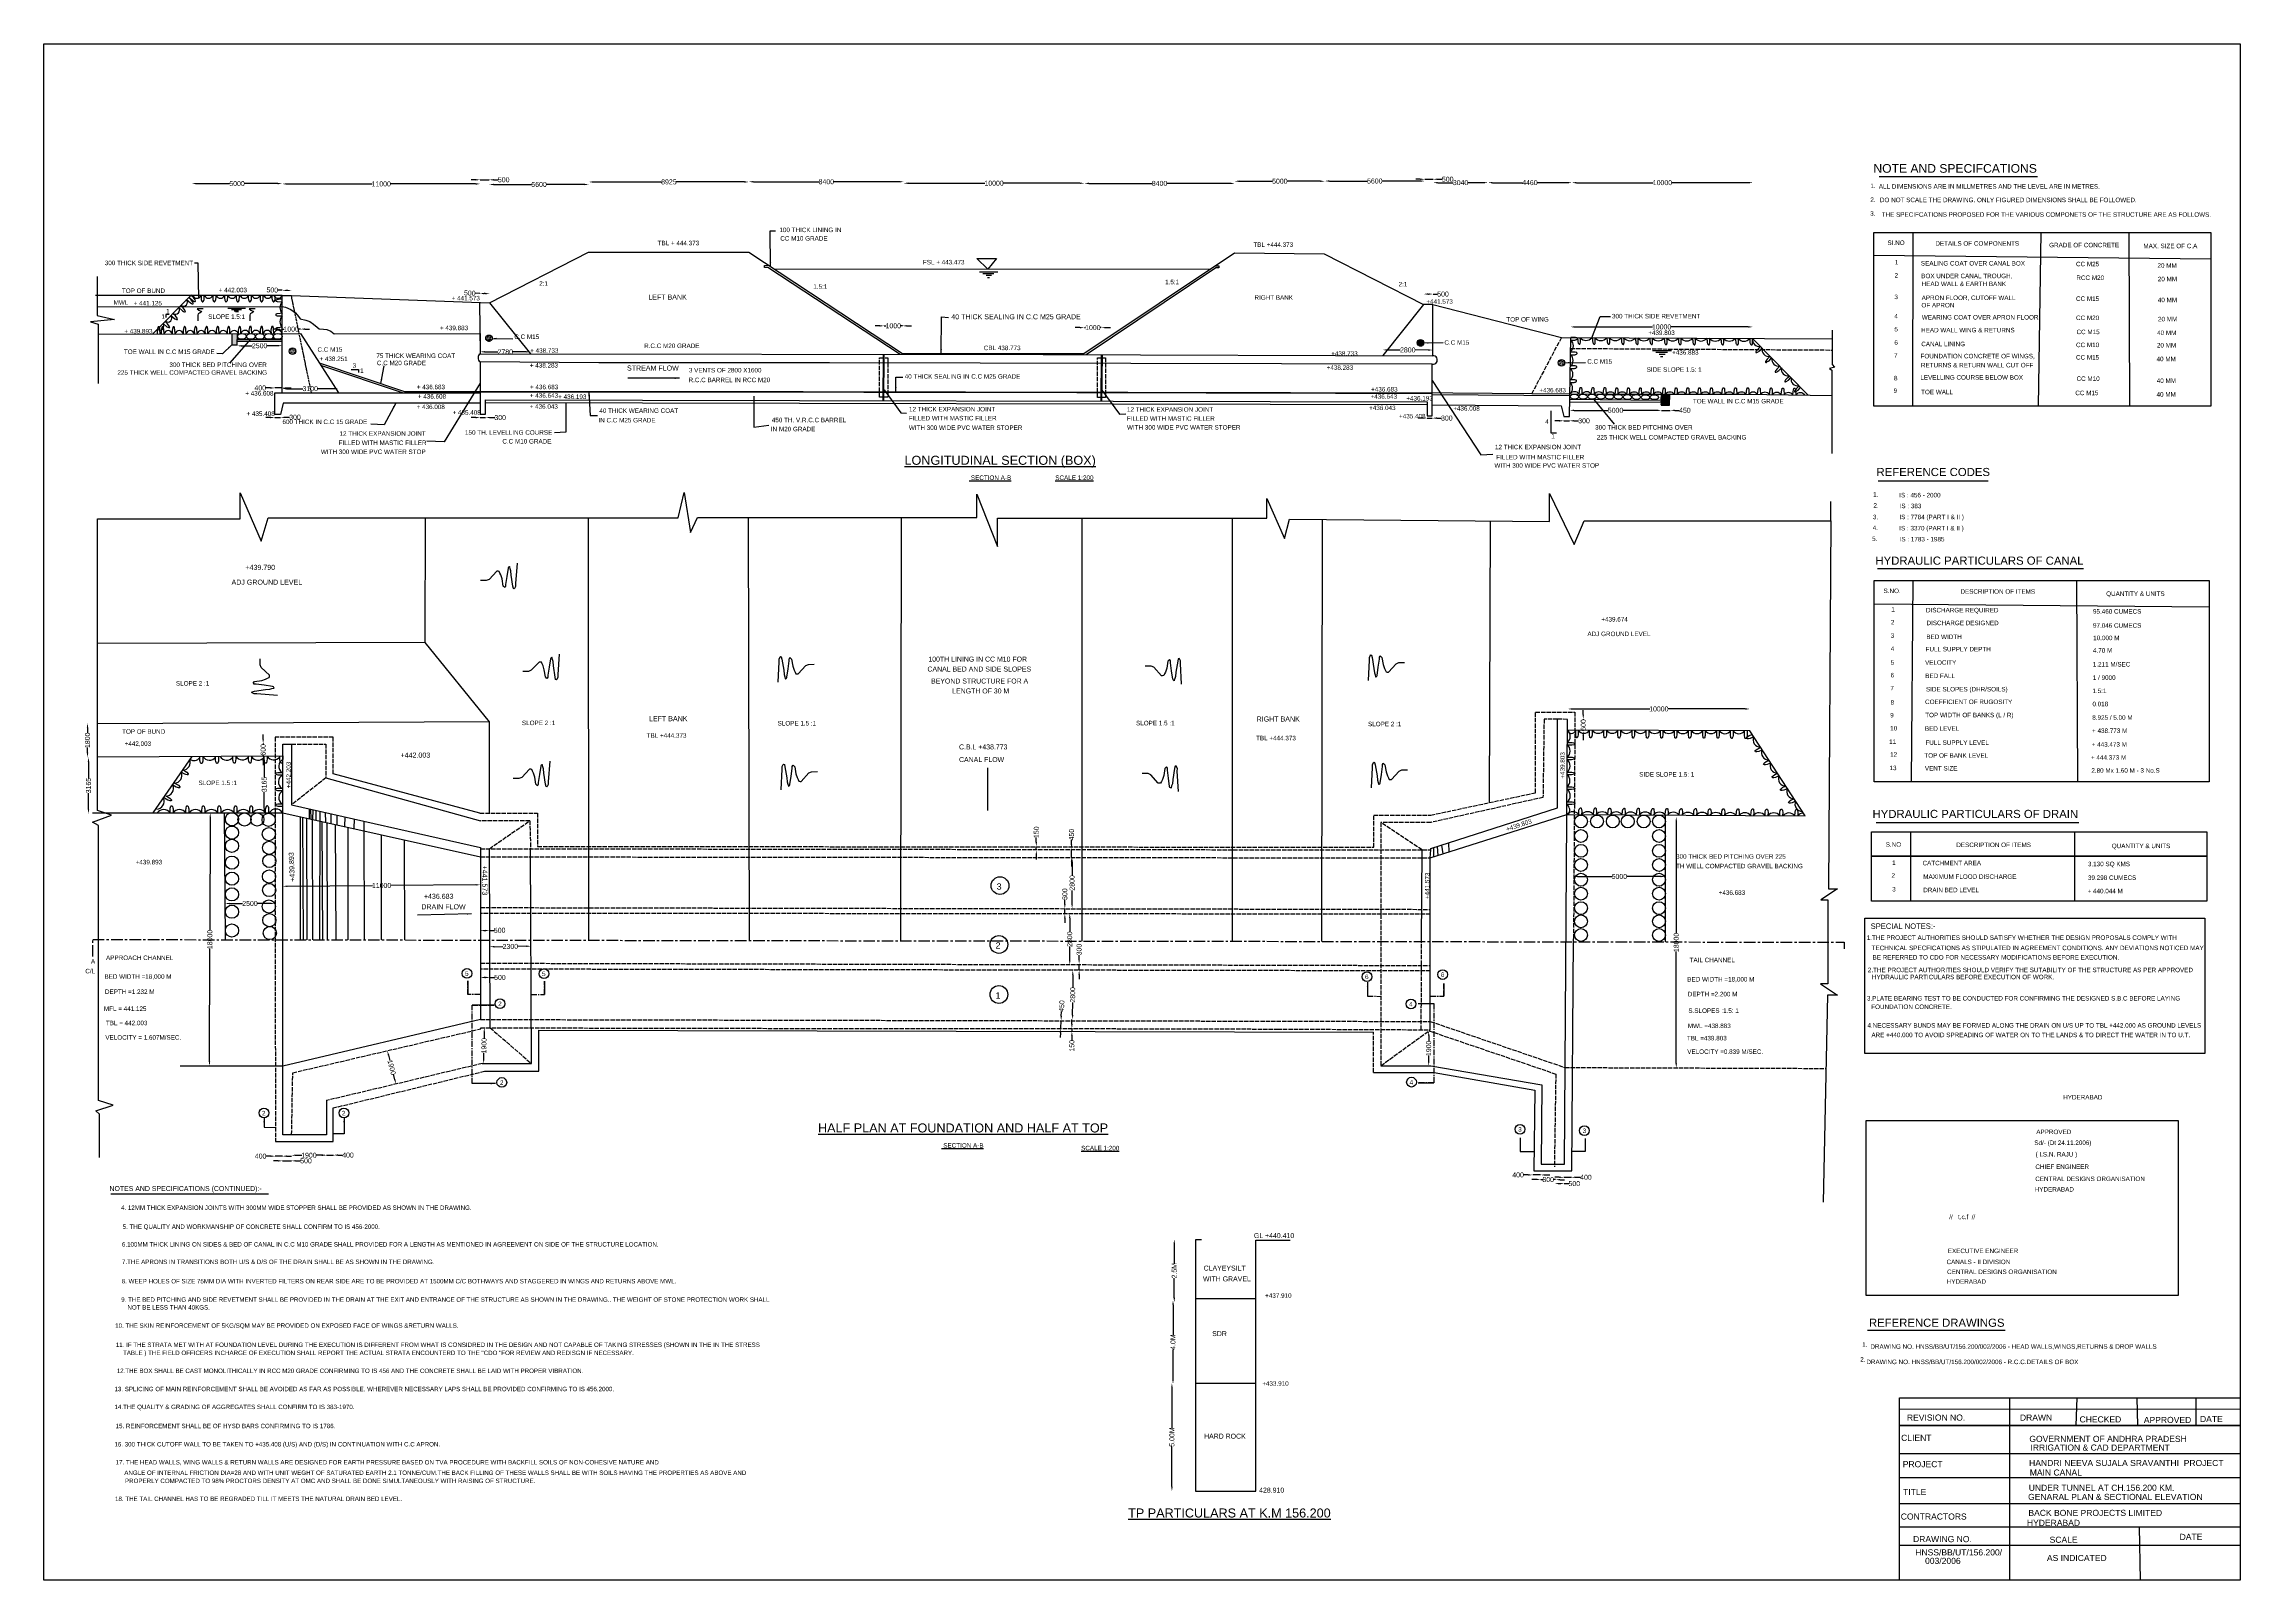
# Model space of a CAD drawing. Header units: millimetres. Extents: x 840 to 122466, y 1390 to 86476.
import ezdxf

# ---------------------------------------------------------------- set-up
doc = ezdxf.new("R2010")
doc.units = ezdxf.units.MM
doc.linetypes.add('ACAD_ISO02W100', pattern=[15, 12, -3])
doc.linetypes.add('CENTER', pattern=[50.8, 31.75, -6.35, 6.35, -6.35])
for name, color, linetype in [('DIM', 7, 'Continuous'), ('DWG', 7, 'Continuous'), ('TXT', 7, 'Continuous')]:
    doc.layers.add(name, color=color, linetype=linetype)
doc.layers.add('TEXT', color=7, linetype='Continuous', plot=False)
doc.styles.get("Standard").update_dxf_attribs({"font": 'ARIAL.TTF'})
doc.dimstyles.new('ISO-25', dxfattribs={"dimtxt": 275, "dimasz": 250, "dimexe": 1.25, "dimexo": 0.625, "dimtad": 0, "dimdec": 0, "dimtxsty": 'Standard', "dimcen": 2.5, "dimse1": 1, "dimse2": 1, "dimadec": 0, "dimazin": 0, "dimtfac": 1, "dimtdec": 0, "dimtmove": 0, "dimatfit": 3, "dimfxl": 0, "dimarcsym": 0})

# ---------------------------------------------------------------- blocks, each defined once
blk = doc.blocks.new('*D1')
at = {"layer": 'Defpoints', "color": 0, "transparency": 16777216}
for p in [(14032, 72547), (14040, 72830), (14545, 72532)]:
    blk.add_point(p, dxfattribs=at)
at = {"layer": 'DIM', "color": 0, "lineweight": -2, "transparency": 16777216}
for p, q in [((14040, 72830), (13790, 72837)), ((14304, 72822), (14290, 72822))]:
    blk.add_line(p, q, dxfattribs=at)
at = {"layer": 'DIM', "color": 0, "transparency": 16777216}
for points in [[(14291, 72864), (14289, 72781), (14040, 72830)], [(14305, 72864), (14302, 72780), (14554, 72815)]]:
    blk.add_solid(points, dxfattribs=at)
at = {"layer": 'DIM', "color": 0, "transparency": 16777216, "insert": (13487, 72846), "char_height": 275, "attachment_point": 5, "rotation": 358.30143}
blk.add_mtext('500', dxfattribs=at)
blk = doc.blocks.new('*D2')
at = {"layer": 'Defpoints', "color": 0, "transparency": 16777216}
for p in [(15047, 70680), (14020, 70437), (15048, 70440)]:
    blk.add_point(p, dxfattribs=at)
at = {"layer": 'DIM', "color": 0, "lineweight": -2, "transparency": 16777216}
for p, q in [((13769, 70676), (13519, 70675)), ((14019, 70677), (14136, 70677)), ((15047, 70680), (14931, 70679)), ((15297, 70680), (15547, 70681))]:
    blk.add_line(p, q, dxfattribs=at)
at = {"layer": 'DIM', "color": 0, "transparency": 16777216}
for points in [[(13769, 70718), (13769, 70634), (14019, 70677)], [(15297, 70722), (15298, 70639), (15047, 70680)]]:
    blk.add_solid(points, dxfattribs=at)
at = {"layer": 'DIM', "color": 0, "transparency": 16777216, "insert": (14533, 70678), "char_height": 275, "attachment_point": 5, "rotation": 0.17024}
blk.add_mtext('1000', dxfattribs=at)
blk = doc.blocks.new('*D3')
at = {"layer": 'Defpoints', "color": 0, "transparency": 16777216}
for p in [(13631, 67420), (13631, 67147), (14032, 67147)]:
    blk.add_point(p, dxfattribs=at)
at = {"layer": 'DIM', "color": 0, "lineweight": -2, "transparency": 16777216}
for p, q in [((13381, 67420), (13131, 67420)), ((14032, 67420), (13631, 67420)), ((14282, 67420), (14532, 67420))]:
    blk.add_line(p, q, dxfattribs=at)
at = {"layer": 'DIM', "color": 0, "transparency": 16777216}
for points in [[(13381, 67462), (13381, 67378), (13631, 67420)], [(14282, 67462), (14282, 67378), (14032, 67420)]]:
    blk.add_solid(points, dxfattribs=at)
at = {"layer": 'DIM', "color": 0, "transparency": 16777216, "insert": (12821, 67420), "char_height": 275, "attachment_point": 5}
blk.add_mtext('400', dxfattribs=at)
blk = doc.blocks.new('*D4')
at = {"layer": 'Defpoints', "color": 0, "transparency": 16777216}
for p in [(14032, 67147), (17145, 67380), (17145, 67147)]:
    blk.add_point(p, dxfattribs=at)
at = {"layer": 'DIM', "color": 0, "lineweight": -2, "transparency": 16777216}
for p, q in [((14282, 67380), (15178, 67380)), ((16895, 67380), (15999, 67380))]:
    blk.add_line(p, q, dxfattribs=at)
at = {"layer": 'DIM', "color": 0, "transparency": 16777216}
for points in [[(14282, 67422), (14282, 67338), (14032, 67380)], [(16895, 67422), (16895, 67338), (17145, 67380)]]:
    blk.add_solid(points, dxfattribs=at)
at = {"layer": 'DIM', "color": 0, "transparency": 16777216, "insert": (15588, 67380), "char_height": 275, "attachment_point": 5}
blk.add_mtext('3100', dxfattribs=at)
blk = doc.blocks.new('*D5')
at = {"layer": 'Defpoints', "color": 0, "transparency": 16777216}
for p in [(13631, 65949), (13939, 65953), (13941, 65790)]:
    blk.add_point(p, dxfattribs=at)
at = {"layer": 'DIM', "color": 0, "lineweight": -2, "transparency": 16777216}
for p, q in [((13383, 65783), (13133, 65780)), ((13633, 65786), (13941, 65790)), ((14191, 65793), (14441, 65796))]:
    blk.add_line(p, q, dxfattribs=at)
at = {"layer": 'DIM', "color": 0, "transparency": 16777216}
for points in [[(13382, 65825), (13383, 65741), (13633, 65786)], [(14191, 65835), (14192, 65752), (13941, 65790)]]:
    blk.add_solid(points, dxfattribs=at)
at = {"layer": 'DIM', "color": 0, "transparency": 16777216, "insert": (14745, 65800), "char_height": 275, "attachment_point": 5, "rotation": 0.72928}
blk.add_mtext('300', dxfattribs=at)
blk = doc.blocks.new('*D6')
at = {"layer": 'Defpoints', "color": 0, "transparency": 16777216}
for p in [(24960, 72151), (24978, 72655), (25509, 72131)]:
    blk.add_point(p, dxfattribs=at)
at = {"layer": 'DIM', "color": 0, "lineweight": -2, "transparency": 16777216}
for p, q in [((24978, 72655), (24729, 72664)), ((25278, 72644), (25228, 72646))]:
    blk.add_line(p, q, dxfattribs=at)
at = {"layer": 'DIM', "color": 0, "transparency": 16777216}
for points in [[(25230, 72688), (25227, 72604), (24978, 72655)], [(25279, 72686), (25276, 72603), (25527, 72635)]]:
    blk.add_solid(points, dxfattribs=at)
at = {"layer": 'DIM', "color": 0, "transparency": 16777216, "insert": (24425, 72675), "char_height": 275, "attachment_point": 5, "rotation": 357.90291}
blk.add_mtext('500', dxfattribs=at)
blk = doc.blocks.new('*D7')
at = {"layer": 'Defpoints', "color": 0, "transparency": 16777216}
for p in [(27780, 69420), (25000, 69308), (27780, 69305)]:
    blk.add_point(p, dxfattribs=at)
at = {"layer": 'DIM', "color": 0, "lineweight": -2, "transparency": 16777216}
for p, q in [((25250, 69423), (25977, 69422)), ((27530, 69420), (26803, 69421))]:
    blk.add_line(p, q, dxfattribs=at)
at = {"layer": 'DIM', "color": 0, "transparency": 16777216}
for points in [[(25251, 69465), (25250, 69381), (25000, 69423)], [(27530, 69462), (27530, 69378), (27780, 69420)]]:
    blk.add_solid(points, dxfattribs=at)
at = {"layer": 'DIM', "color": 0, "transparency": 16777216, "insert": (26390, 69421), "char_height": 275, "attachment_point": 5, "rotation": 359.92713}
blk.add_mtext('2780', dxfattribs=at)
blk = doc.blocks.new('*D8')
at = {"layer": 'Defpoints', "color": 0, "transparency": 16777216}
for p in [(25001, 65965), (25303, 65965), (25303, 65780)]:
    blk.add_point(p, dxfattribs=at)
at = {"layer": 'DIM', "color": 0, "lineweight": -2, "transparency": 16777216}
for p, q in [((24751, 65780), (24501, 65780)), ((25001, 65780), (25303, 65780)), ((25553, 65780), (25803, 65780))]:
    blk.add_line(p, q, dxfattribs=at)
at = {"layer": 'DIM', "color": 0, "transparency": 16777216}
for points in [[(24751, 65822), (24751, 65738), (25001, 65780)], [(25553, 65822), (25553, 65738), (25303, 65780)]]:
    blk.add_solid(points, dxfattribs=at)
at = {"layer": 'DIM', "color": 0, "transparency": 16777216, "insert": (26107, 65780), "char_height": 275, "attachment_point": 5}
blk.add_mtext('300', dxfattribs=at)
blk = doc.blocks.new('*D9')
at = {"layer": 'Defpoints', "color": 0, "transparency": 16777216}
for p in [(58460, 70760), (58460, 70600), (59400, 70600)]:
    blk.add_point(p, dxfattribs=at)
at = {"layer": 'DIM', "color": 0, "lineweight": -2, "transparency": 16777216}
for p, q in [((58210, 70760), (57960, 70760)), ((58460, 70760), (58532, 70760)), ((59400, 70760), (59328, 70760)), ((59650, 70760), (59900, 70760))]:
    blk.add_line(p, q, dxfattribs=at)
at = {"layer": 'DIM', "color": 0, "transparency": 16777216}
for points in [[(58210, 70802), (58210, 70718), (58460, 70760)], [(59650, 70802), (59650, 70718), (59400, 70760)]]:
    blk.add_solid(points, dxfattribs=at)
at = {"layer": 'DIM', "color": 0, "transparency": 16777216, "insert": (58930, 70760), "char_height": 275, "attachment_point": 5}
blk.add_mtext('1000', dxfattribs=at)
blk = doc.blocks.new('*D10')
at = {"layer": 'Defpoints', "color": 0, "transparency": 16777216}
for p in [(77444, 65878), (77731, 65878), (77731, 65750)]:
    blk.add_point(p, dxfattribs=at)
at = {"layer": 'DIM', "color": 0, "lineweight": -2, "transparency": 16777216}
for p, q in [((77194, 65750), (76944, 65750)), ((77444, 65750), (77731, 65750)), ((77981, 65750), (78231, 65750))]:
    blk.add_line(p, q, dxfattribs=at)
at = {"layer": 'DIM', "color": 0, "transparency": 16777216}
for points in [[(77194, 65792), (77194, 65708), (77444, 65750)], [(77981, 65792), (77981, 65708), (77731, 65750)]]:
    blk.add_solid(points, dxfattribs=at)
at = {"layer": 'DIM', "color": 0, "transparency": 16777216, "insert": (78535, 65750), "char_height": 275, "attachment_point": 5}
blk.add_mtext('300', dxfattribs=at)
blk = doc.blocks.new('*D11')
at = {"layer": 'Defpoints', "color": 0, "transparency": 16777216}
for p in [(77756, 69520), (74988, 69211), (77755, 69202)]:
    blk.add_point(p, dxfattribs=at)
at = {"layer": 'DIM', "color": 0, "lineweight": -2, "transparency": 16777216}
for p, q in [((75239, 69527), (75959, 69525)), ((77506, 69520), (76785, 69523))]:
    blk.add_line(p, q, dxfattribs=at)
at = {"layer": 'DIM', "color": 0, "transparency": 16777216}
for points in [[(75239, 69569), (75239, 69486), (74989, 69528)], [(77506, 69562), (77505, 69479), (77756, 69520)]]:
    blk.add_solid(points, dxfattribs=at)
at = {"layer": 'DIM', "color": 0, "transparency": 16777216, "insert": (76372, 69524), "char_height": 275, "attachment_point": 5, "rotation": 359.82347}
blk.add_mtext('2800', dxfattribs=at)
blk = doc.blocks.new('*D12')
at = {"layer": 'Defpoints', "color": 0, "transparency": 16777216}
for p in [(77250, 72510), (77770, 72620), (77770, 72510)]:
    blk.add_point(p, dxfattribs=at)
at = {"layer": 'DIM', "color": 0, "lineweight": -2, "transparency": 16777216}
for p, q in [((77500, 72620), (77520, 72620)), ((77770, 72620), (78020, 72620))]:
    blk.add_line(p, q, dxfattribs=at)
at = {"layer": 'DIM', "color": 0, "transparency": 16777216}
for points in [[(77500, 72662), (77500, 72578), (77250, 72620)], [(77520, 72662), (77520, 72578), (77770, 72620)]]:
    blk.add_solid(points, dxfattribs=at)
at = {"layer": 'DIM', "color": 0, "transparency": 16777216, "insert": (78324, 72620), "char_height": 275, "attachment_point": 5}
blk.add_mtext('500', dxfattribs=at)
blk = doc.blocks.new('*D13')
at = {"layer": 'Defpoints', "color": 0, "transparency": 16777216}
for p in [(47370, 70720), (48390, 70860), (48390, 70720)]:
    blk.add_point(p, dxfattribs=at)
at = {"layer": 'DIM', "color": 0, "lineweight": -2, "transparency": 16777216}
for p, q in [((47120, 70860), (46870, 70860)), ((47370, 70860), (47482, 70860)), ((48390, 70860), (48278, 70860)), ((48640, 70860), (48890, 70860))]:
    blk.add_line(p, q, dxfattribs=at)
at = {"layer": 'DIM', "color": 0, "transparency": 16777216}
for points in [[(47120, 70902), (47120, 70818), (47370, 70860)], [(48640, 70902), (48640, 70818), (48390, 70860)]]:
    blk.add_solid(points, dxfattribs=at)
at = {"layer": 'DIM', "color": 0, "transparency": 16777216, "insert": (47880, 70860), "char_height": 275, "attachment_point": 5}
blk.add_mtext('1000', dxfattribs=at)
blk = doc.blocks.new('*D14')
at = {"layer": 'Defpoints', "color": 0, "transparency": 16777216}
for p in [(9030, 78650), (14040, 78740), (14040, 78650)]:
    blk.add_point(p, dxfattribs=at)
at = {"layer": 'DIM', "color": 0, "lineweight": -2, "transparency": 16777216}
for p, q in [((9280, 78740), (11124, 78740)), ((13790, 78740), (11946, 78740))]:
    blk.add_line(p, q, dxfattribs=at)
at = {"layer": 'DIM', "color": 0, "transparency": 16777216}
for points in [[(9280, 78782), (9280, 78698), (9030, 78740)], [(13790, 78782), (13790, 78698), (14040, 78740)]]:
    blk.add_solid(points, dxfattribs=at)
at = {"layer": 'DIM', "color": 0, "transparency": 16777216, "insert": (11535, 78740), "char_height": 275, "attachment_point": 5}
blk.add_mtext('5000', dxfattribs=at)
blk = doc.blocks.new('*D15')
at = {"layer": 'Defpoints', "color": 0, "transparency": 16777216}
for p in [(14040, 78740), (25000, 78740), (25000, 78720)]:
    blk.add_point(p, dxfattribs=at)
at = {"layer": 'DIM', "color": 0, "lineweight": -2, "transparency": 16777216}
for p, q in [((14290, 78720), (19015, 78720)), ((24750, 78720), (20025, 78720))]:
    blk.add_line(p, q, dxfattribs=at)
at = {"layer": 'DIM', "color": 0, "transparency": 16777216}
for points in [[(14290, 78762), (14290, 78678), (14040, 78720)], [(24750, 78762), (24750, 78678), (25000, 78720)]]:
    blk.add_solid(points, dxfattribs=at)
at = {"layer": 'DIM', "color": 0, "transparency": 16777216, "insert": (19520, 78720), "char_height": 275, "attachment_point": 5}
blk.add_mtext('11000', dxfattribs=at)
blk = doc.blocks.new('*D16')
at = {"layer": 'Defpoints', "color": 0, "transparency": 16777216}
for p in [(25000, 78720), (25500, 78950), (25500, 78720)]:
    blk.add_point(p, dxfattribs=at)
at = {"layer": 'DIM', "color": 0, "lineweight": -2, "transparency": 16777216}
for p, q in [((24750, 78950), (24500, 78950)), ((25000, 78950), (25500, 78950)), ((25750, 78950), (26000, 78950))]:
    blk.add_line(p, q, dxfattribs=at)
at = {"layer": 'DIM', "color": 0, "transparency": 16777216}
for points in [[(24750, 78992), (24750, 78908), (25000, 78950)], [(25750, 78992), (25750, 78908), (25500, 78950)]]:
    blk.add_solid(points, dxfattribs=at)
at = {"layer": 'DIM', "color": 0, "transparency": 16777216, "insert": (26304, 78950), "char_height": 275, "attachment_point": 5}
blk.add_mtext('500', dxfattribs=at)
blk = doc.blocks.new('*D17')
at = {"layer": 'Defpoints', "color": 0, "transparency": 16777216}
for p in [(25500, 78720), (31020, 78720), (31020, 78690)]:
    blk.add_point(p, dxfattribs=at)
at = {"layer": 'DIM', "color": 0, "lineweight": -2, "transparency": 16777216}
for p, q in [((25750, 78690), (27849, 78690)), ((30770, 78690), (28671, 78690))]:
    blk.add_line(p, q, dxfattribs=at)
at = {"layer": 'DIM', "color": 0, "transparency": 16777216}
for points in [[(25750, 78732), (25750, 78648), (25500, 78690)], [(30770, 78732), (30770, 78648), (31020, 78690)]]:
    blk.add_solid(points, dxfattribs=at)
at = {"layer": 'DIM', "color": 0, "transparency": 16777216, "insert": (28260, 78690), "char_height": 275, "attachment_point": 5}
blk.add_mtext('5600', dxfattribs=at)
blk = doc.blocks.new('*D18')
at = {"layer": 'Defpoints', "color": 0, "transparency": 16777216}
for p in [(31020, 78690), (39880, 78830), (39880, 78690)]:
    blk.add_point(p, dxfattribs=at)
at = {"layer": 'DIM', "color": 0, "lineweight": -2, "transparency": 16777216}
for p, q in [((31270, 78830), (35038, 78830)), ((39630, 78830), (35862, 78830))]:
    blk.add_line(p, q, dxfattribs=at)
at = {"layer": 'DIM', "color": 0, "transparency": 16777216}
for points in [[(31270, 78872), (31270, 78788), (31020, 78830)], [(39630, 78872), (39630, 78788), (39880, 78830)]]:
    blk.add_solid(points, dxfattribs=at)
at = {"layer": 'DIM', "color": 0, "transparency": 16777216, "insert": (35450, 78830), "char_height": 275, "attachment_point": 5}
blk.add_mtext('8925', dxfattribs=at)
blk = doc.blocks.new('*D19')
at = {"layer": 'Defpoints', "color": 0, "transparency": 16777216}
for p in [(39880, 78830), (48460, 78840), (48460, 78830)]:
    blk.add_point(p, dxfattribs=at)
at = {"layer": 'DIM', "color": 0, "lineweight": -2, "transparency": 16777216}
for p, q in [((40130, 78840), (43759, 78840)), ((48210, 78840), (44581, 78840))]:
    blk.add_line(p, q, dxfattribs=at)
at = {"layer": 'DIM', "color": 0, "transparency": 16777216}
for points in [[(40130, 78882), (40130, 78798), (39880, 78840)], [(48210, 78882), (48210, 78798), (48460, 78840)]]:
    blk.add_solid(points, dxfattribs=at)
at = {"layer": 'DIM', "color": 0, "transparency": 16777216, "insert": (44170, 78840), "char_height": 275, "attachment_point": 5}
blk.add_mtext('8400', dxfattribs=at)
blk = doc.blocks.new('*D20')
at = {"layer": 'Defpoints', "color": 0, "transparency": 16777216}
for p in [(48460, 78840), (58460, 78840), (58460, 78760)]:
    blk.add_point(p, dxfattribs=at)
at = {"layer": 'DIM', "color": 0, "lineweight": -2, "transparency": 16777216}
for p, q in [((48710, 78760), (52955, 78760)), ((58210, 78760), (53965, 78760))]:
    blk.add_line(p, q, dxfattribs=at)
at = {"layer": 'DIM', "color": 0, "transparency": 16777216}
for points in [[(48710, 78802), (48710, 78718), (48460, 78760)], [(58210, 78802), (58210, 78718), (58460, 78760)]]:
    blk.add_solid(points, dxfattribs=at)
at = {"layer": 'DIM', "color": 0, "transparency": 16777216, "insert": (53460, 78760), "char_height": 275, "attachment_point": 5}
blk.add_mtext('10000', dxfattribs=at)
blk = doc.blocks.new('*D21')
at = {"layer": 'Defpoints', "color": 0, "transparency": 16777216}
for p in [(58460, 78760), (66790, 78760), (66790, 78750)]:
    blk.add_point(p, dxfattribs=at)
at = {"layer": 'DIM', "color": 0, "lineweight": -2, "transparency": 16777216}
for p, q in [((58710, 78750), (62214, 78750)), ((66540, 78750), (63036, 78750))]:
    blk.add_line(p, q, dxfattribs=at)
at = {"layer": 'DIM', "color": 0, "transparency": 16777216}
for points in [[(58710, 78792), (58710, 78708), (58460, 78750)], [(66540, 78792), (66540, 78708), (66790, 78750)]]:
    blk.add_solid(points, dxfattribs=at)
at = {"layer": 'DIM', "color": 0, "transparency": 16777216, "insert": (62625, 78750), "char_height": 275, "attachment_point": 5}
blk.add_mtext('8400', dxfattribs=at)
blk = doc.blocks.new('*D22')
at = {"layer": 'Defpoints', "color": 0, "transparency": 16777216}
for p in [(66790, 78750), (71780, 78870), (71780, 78750)]:
    blk.add_point(p, dxfattribs=at)
at = {"layer": 'DIM', "color": 0, "lineweight": -2, "transparency": 16777216}
for p, q in [((67040, 78870), (68874, 78870)), ((71530, 78870), (69696, 78870))]:
    blk.add_line(p, q, dxfattribs=at)
at = {"layer": 'DIM', "color": 0, "transparency": 16777216}
for points in [[(67040, 78912), (67040, 78828), (66790, 78870)], [(71530, 78912), (71530, 78828), (71780, 78870)]]:
    blk.add_solid(points, dxfattribs=at)
at = {"layer": 'DIM', "color": 0, "transparency": 16777216, "insert": (69285, 78870), "char_height": 275, "attachment_point": 5}
blk.add_mtext('5000', dxfattribs=at)
blk = doc.blocks.new('*D23')
at = {"layer": 'Defpoints', "color": 0, "transparency": 16777216}
for p in [(71780, 78870), (77310, 78880), (77310, 78870)]:
    blk.add_point(p, dxfattribs=at)
at = {"layer": 'DIM', "color": 0, "lineweight": -2, "transparency": 16777216}
for p, q in [((72030, 78880), (74134, 78880)), ((77060, 78880), (74956, 78880))]:
    blk.add_line(p, q, dxfattribs=at)
at = {"layer": 'DIM', "color": 0, "transparency": 16777216}
for points in [[(72030, 78922), (72030, 78838), (71780, 78880)], [(77060, 78922), (77060, 78838), (77310, 78880)]]:
    blk.add_solid(points, dxfattribs=at)
at = {"layer": 'DIM', "color": 0, "transparency": 16777216, "insert": (74545, 78880), "char_height": 275, "attachment_point": 5}
blk.add_mtext('5600', dxfattribs=at)
blk = doc.blocks.new('*D24')
at = {"layer": 'Defpoints', "color": 0, "transparency": 16777216}
for p in [(77310, 78880), (77780, 78980), (77780, 78880)]:
    blk.add_point(p, dxfattribs=at)
at = {"layer": 'DIM', "color": 0, "lineweight": -2, "transparency": 16777216}
for p, q in [((77060, 78980), (76810, 78980)), ((77310, 78980), (77780, 78980)), ((78030, 78980), (78280, 78980))]:
    blk.add_line(p, q, dxfattribs=at)
at = {"layer": 'DIM', "color": 0, "transparency": 16777216}
for points in [[(77060, 79022), (77060, 78938), (77310, 78980)], [(78030, 79022), (78030, 78938), (77780, 78980)]]:
    blk.add_solid(points, dxfattribs=at)
at = {"layer": 'DIM', "color": 0, "transparency": 16777216, "insert": (78584, 78980), "char_height": 275, "attachment_point": 5}
blk.add_mtext('500', dxfattribs=at)
blk = doc.blocks.new('*D25')
at = {"layer": 'Defpoints', "color": 0, "transparency": 16777216}
for p in [(77780, 79160), (80810, 79160), (80810, 78790)]:
    blk.add_point(p, dxfattribs=at)
at = {"layer": 'DIM', "color": 0, "lineweight": -2, "transparency": 16777216}
for p, q in [((78030, 78790), (78884, 78790)), ((80560, 78790), (79706, 78790))]:
    blk.add_line(p, q, dxfattribs=at)
at = {"layer": 'DIM', "color": 0, "transparency": 16777216}
for points in [[(78030, 78832), (78030, 78748), (77780, 78790)], [(80560, 78832), (80560, 78748), (80810, 78790)]]:
    blk.add_solid(points, dxfattribs=at)
at = {"layer": 'DIM', "color": 0, "transparency": 16777216, "insert": (79295, 78790), "char_height": 275, "attachment_point": 5}
blk.add_mtext('3040', dxfattribs=at)
blk = doc.blocks.new('*D26')
at = {"layer": 'Defpoints', "color": 0, "transparency": 16777216}
for p in [(80810, 78790), (85460, 78790), (85460, 78790)]:
    blk.add_point(p, dxfattribs=at)
at = {"layer": 'DIM', "color": 0, "lineweight": -2, "transparency": 16777216}
for p, q in [((81060, 78790), (82719, 78790)), ((85210, 78790), (83551, 78790))]:
    blk.add_line(p, q, dxfattribs=at)
at = {"layer": 'DIM', "color": 0, "transparency": 16777216}
for points in [[(81060, 78832), (81060, 78748), (80810, 78790)], [(85210, 78832), (85210, 78748), (85460, 78790)]]:
    blk.add_solid(points, dxfattribs=at)
at = {"layer": 'DIM', "color": 0, "transparency": 16777216, "insert": (83135, 78790), "char_height": 275, "attachment_point": 5}
blk.add_mtext('4460', dxfattribs=at)
blk = doc.blocks.new('*D27')
at = {"layer": 'Defpoints', "color": 0, "transparency": 16777216}
for p in [(85460, 78790), (95490, 78790), (95490, 78790)]:
    blk.add_point(p, dxfattribs=at)
at = {"layer": 'DIM', "color": 0, "lineweight": -2, "transparency": 16777216}
for p, q in [((85710, 78790), (89970, 78790)), ((95240, 78790), (90980, 78790))]:
    blk.add_line(p, q, dxfattribs=at)
at = {"layer": 'DIM', "color": 0, "transparency": 16777216}
for points in [[(85710, 78832), (85710, 78748), (85460, 78790)], [(95240, 78832), (95240, 78748), (95490, 78790)]]:
    blk.add_solid(points, dxfattribs=at)
at = {"layer": 'DIM', "color": 0, "transparency": 16777216, "insert": (90475, 78790), "char_height": 275, "attachment_point": 5}
blk.add_mtext('10000', dxfattribs=at)
blk = doc.blocks.new('*D28')
at = {"layer": 'Defpoints', "color": 0, "transparency": 16777216}
for p in [(85020, 65840), (85330, 65840), (85330, 65600)]:
    blk.add_point(p, dxfattribs=at)
at = {"layer": 'DIM', "color": 0, "lineweight": -2, "transparency": 16777216}
for p, q in [((84770, 65600), (84520, 65600)), ((85020, 65600), (85330, 65600)), ((85580, 65600), (85830, 65600))]:
    blk.add_line(p, q, dxfattribs=at)
at = {"layer": 'DIM', "color": 0, "transparency": 16777216}
for points in [[(84770, 65642), (84770, 65558), (85020, 65600)], [(85580, 65642), (85580, 65558), (85330, 65600)]]:
    blk.add_solid(points, dxfattribs=at)
at = {"layer": 'DIM', "color": 0, "transparency": 16777216, "insert": (86134, 65600), "char_height": 275, "attachment_point": 5}
blk.add_mtext('300', dxfattribs=at)
blk = doc.blocks.new('*D29')
at = {"layer": 'Defpoints', "color": 0, "transparency": 16777216}
for p in [(85336, 66150), (90420, 66180), (90420, 66150)]:
    blk.add_point(p, dxfattribs=at)
at = {"layer": 'DIM', "color": 0, "lineweight": -2, "transparency": 16777216}
for p, q in [((85586, 66180), (87467, 66180)), ((90170, 66180), (88289, 66180))]:
    blk.add_line(p, q, dxfattribs=at)
at = {"layer": 'DIM', "color": 0, "transparency": 16777216}
for points in [[(85586, 66222), (85586, 66138), (85336, 66180)], [(90170, 66222), (90170, 66138), (90420, 66180)]]:
    blk.add_solid(points, dxfattribs=at)
at = {"layer": 'DIM', "color": 0, "transparency": 16777216, "insert": (87878, 66180), "char_height": 275, "attachment_point": 5}
blk.add_mtext('5000', dxfattribs=at)
blk = doc.blocks.new('*D30')
at = {"layer": 'Defpoints', "color": 0, "transparency": 16777216}
for p in [(90420, 66180), (90910, 66180), (90910, 66180)]:
    blk.add_point(p, dxfattribs=at)
at = {"layer": 'DIM', "color": 0, "lineweight": -2, "transparency": 16777216}
for p, q in [((90170, 66180), (89920, 66180)), ((90420, 66180), (90910, 66180)), ((91160, 66180), (91410, 66180))]:
    blk.add_line(p, q, dxfattribs=at)
at = {"layer": 'DIM', "color": 0, "transparency": 16777216}
for points in [[(90170, 66222), (90170, 66138), (90420, 66180)], [(91160, 66222), (91160, 66138), (90910, 66180)]]:
    blk.add_solid(points, dxfattribs=at)
at = {"layer": 'DIM', "color": 0, "transparency": 16777216, "insert": (91719, 66180), "char_height": 275, "attachment_point": 5}
blk.add_mtext('450', dxfattribs=at)
blk = doc.blocks.new('*D31')
at = {"layer": 'Defpoints', "color": 0, "transparency": 16777216}
for p in [(85380, 70800), (95480, 70800), (95480, 70800)]:
    blk.add_point(p, dxfattribs=at)
at = {"layer": 'DIM', "color": 0, "lineweight": -2, "transparency": 16777216}
for p, q in [((85630, 70800), (89925, 70800)), ((95230, 70800), (90935, 70800))]:
    blk.add_line(p, q, dxfattribs=at)
at = {"layer": 'DIM', "color": 0, "transparency": 16777216}
for points in [[(85630, 70842), (85630, 70758), (85380, 70800)], [(95230, 70842), (95230, 70758), (95480, 70800)]]:
    blk.add_solid(points, dxfattribs=at)
at = {"layer": 'DIM', "color": 0, "transparency": 16777216, "insert": (90430, 70800), "char_height": 275, "attachment_point": 5}
blk.add_mtext('10000', dxfattribs=at)
blk = doc.blocks.new('*D32')
at = {"layer": 'Defpoints', "color": 0, "transparency": 16777216}
for p in [(11540, 69810), (14032, 69820), (14032, 69760)]:
    blk.add_point(p, dxfattribs=at)
at = {"layer": 'DIM', "color": 0, "lineweight": -2, "transparency": 16777216}
for p, q in [((11790, 69751), (12373, 69753)), ((13782, 69759), (13199, 69757))]:
    blk.add_line(p, q, dxfattribs=at)
at = {"layer": 'DIM', "color": 0, "transparency": 16777216}
for points in [[(11790, 69793), (11790, 69709), (11540, 69750)], [(13782, 69801), (13782, 69717), (14032, 69760)]]:
    blk.add_solid(points, dxfattribs=at)
at = {"layer": 'DIM', "color": 0, "transparency": 16777216, "insert": (12786, 69755), "char_height": 275, "attachment_point": 5, "rotation": 0.22993}
blk.add_mtext('2500', dxfattribs=at)
blk = doc.blocks.new('*D33')
at = {"layer": 'Defpoints', "color": 0, "transparency": 16777216}
for p in [(13041, 47025), (13120, 47025), (13120, 43889)]:
    blk.add_point(p, dxfattribs=at)
at = {"layer": 'DIM', "color": 0, "lineweight": -2, "transparency": 16777216}
for p, q in [((13041, 46775), (13041, 45869)), ((13041, 44139), (13041, 45045))]:
    blk.add_line(p, q, dxfattribs=at)
at = {"layer": 'DIM', "color": 0, "transparency": 16777216}
for points in [[(13000, 46775), (13083, 46775), (13041, 47025)], [(13000, 44139), (13083, 44139), (13041, 43889)]]:
    blk.add_solid(points, dxfattribs=at)
at = {"layer": 'DIM', "color": 0, "transparency": 16777216, "insert": (13041, 45457), "char_height": 275, "attachment_point": 5, "rotation": 90}
blk.add_mtext('3165', dxfattribs=at)
blk = doc.blocks.new('*D34')
at = {"layer": 'Defpoints', "color": 0, "transparency": 16777216}
for p in [(12980, 47730), (13041, 47730), (13041, 47025)]:
    blk.add_point(p, dxfattribs=at)
at = {"layer": 'DIM', "color": 0, "lineweight": -2, "transparency": 16777216}
for p, q in [((12980, 47980), (12980, 48230)), ((12980, 47730), (12980, 47682)), ((12980, 47025), (12980, 47073)), ((12980, 46775), (12980, 46525))]:
    blk.add_line(p, q, dxfattribs=at)
at = {"layer": 'DIM', "color": 0, "transparency": 16777216}
for points in [[(12938, 47980), (13022, 47980), (12980, 47730)], [(12938, 46775), (13022, 46775), (12980, 47025)]]:
    blk.add_solid(points, dxfattribs=at)
at = {"layer": 'DIM', "color": 0, "transparency": 16777216, "insert": (12980, 47377), "char_height": 275, "attachment_point": 5, "rotation": 90}
blk.add_mtext('600', dxfattribs=at)
blk = doc.blocks.new('*D35')
at = {"layer": 'Defpoints', "color": 0, "transparency": 16777216}
for p in [(10866, 38830), (13633, 38870), (13633, 38837)]:
    blk.add_point(p, dxfattribs=at)
at = {"layer": 'DIM', "color": 0, "lineweight": -2, "transparency": 16777216}
for p, q in [((11116, 38863), (11836, 38865)), ((13383, 38869), (12663, 38867))]:
    blk.add_line(p, q, dxfattribs=at)
at = {"layer": 'DIM', "color": 0, "transparency": 16777216}
for points in [[(11116, 38905), (11116, 38822), (10866, 38863)], [(13383, 38911), (13383, 38828), (13633, 38870)]]:
    blk.add_solid(points, dxfattribs=at)
at = {"layer": 'DIM', "color": 0, "transparency": 16777216, "insert": (12250, 38866), "char_height": 275, "attachment_point": 5, "rotation": 0.15316}
blk.add_mtext('2500', dxfattribs=at)
blk = doc.blocks.new('*D36')
at = {"layer": 'Defpoints', "color": 0, "transparency": 16777216}
for p in [(10050, 43887), (10200, 43886), (10160, 29860)]:
    blk.add_point(p, dxfattribs=at)
at = {"layer": 'DIM', "color": 0, "lineweight": -2, "transparency": 16777216}
for p, q in [((10049, 43637), (10031, 37378)), ((10011, 30110), (10029, 36369))]:
    blk.add_line(p, q, dxfattribs=at)
at = {"layer": 'DIM', "color": 0, "transparency": 16777216}
for points in [[(10008, 43637), (10091, 43637), (10050, 43887)], [(9969, 30111), (10052, 30110), (10010, 29860)]]:
    blk.add_solid(points, dxfattribs=at)
at = {"layer": 'DIM', "color": 0, "transparency": 16777216, "insert": (10030, 36874), "char_height": 275, "attachment_point": 5, "rotation": 89.83667}
blk.add_mtext('18000', dxfattribs=at)
blk = doc.blocks.new('*D37')
at = {"layer": 'Defpoints', "color": 0, "transparency": 16777216}
for p in [(14070, 39770), (25010, 39900), (25010, 39850)]:
    blk.add_point(p, dxfattribs=at)
at = {"layer": 'DIM', "color": 0, "lineweight": -2, "transparency": 16777216}
for p, q in [((14320, 39822), (19035, 39856)), ((24760, 39898), (20044, 39864))]:
    blk.add_line(p, q, dxfattribs=at)
at = {"layer": 'DIM', "color": 0, "transparency": 16777216}
for points in [[(14319, 39863), (14320, 39780), (14070, 39820)], [(24759, 39940), (24760, 39857), (25010, 39900)]]:
    blk.add_solid(points, dxfattribs=at)
at = {"layer": 'DIM', "color": 0, "transparency": 16777216, "insert": (19540, 39860), "char_height": 275, "attachment_point": 5, "rotation": 0.41897}
blk.add_mtext('11000', dxfattribs=at)
blk = doc.blocks.new('*D38')
at = {"layer": 'Defpoints', "color": 0, "transparency": 16777216}
for p in [(25010, 37180), (25525, 37370), (25529, 37190)]:
    blk.add_point(p, dxfattribs=at)
at = {"layer": 'DIM', "color": 0, "lineweight": -2, "transparency": 16777216}
for p, q in [((25256, 37365), (25276, 37365)), ((25525, 37370), (25775, 37375))]:
    blk.add_line(p, q, dxfattribs=at)
at = {"layer": 'DIM', "color": 0, "transparency": 16777216}
for points in [[(25256, 37406), (25257, 37323), (25006, 37360)], [(25275, 37407), (25276, 37323), (25525, 37370)]]:
    blk.add_solid(points, dxfattribs=at)
at = {"layer": 'DIM', "color": 0, "transparency": 16777216, "insert": (26079, 37381), "char_height": 275, "attachment_point": 5, "rotation": 1.12563}
blk.add_mtext('500', dxfattribs=at)
blk = doc.blocks.new('*D39')
at = {"layer": 'Defpoints', "color": 0, "transparency": 16777216}
for p in [(27812, 36500), (25532, 36430), (27813, 36460)]:
    blk.add_point(p, dxfattribs=at)
at = {"layer": 'DIM', "color": 0, "lineweight": -2, "transparency": 16777216}
for p, q in [((27562, 36497), (27085, 36490)), ((25781, 36473), (26259, 36480))]:
    blk.add_line(p, q, dxfattribs=at)
at = {"layer": 'DIM', "color": 0, "transparency": 16777216}
for points in [[(25781, 36515), (25782, 36432), (25532, 36470)], [(27562, 36538), (27563, 36455), (27812, 36500)]]:
    blk.add_solid(points, dxfattribs=at)
at = {"layer": 'DIM', "color": 0, "transparency": 16777216, "insert": (26672, 36485), "char_height": 275, "attachment_point": 5, "rotation": 0.75473}
blk.add_mtext('2300', dxfattribs=at)
blk = doc.blocks.new('*D40')
at = {"layer": 'Defpoints', "color": 0, "transparency": 16777216}
for p in [(25010, 34710), (25539, 34770), (25539, 34710)]:
    blk.add_point(p, dxfattribs=at)
at = {"layer": 'DIM', "color": 0, "lineweight": -2, "transparency": 16777216}
for p, q in [((25260, 34770), (25289, 34770)), ((25539, 34770), (25789, 34770))]:
    blk.add_line(p, q, dxfattribs=at)
at = {"layer": 'DIM', "color": 0, "transparency": 16777216}
for points in [[(25260, 34812), (25260, 34728), (25010, 34770)], [(25289, 34812), (25289, 34728), (25539, 34770)]]:
    blk.add_solid(points, dxfattribs=at)
at = {"layer": 'DIM', "color": 0, "transparency": 16777216, "insert": (26093, 34770), "char_height": 275, "attachment_point": 5, "rotation": 359.99955}
blk.add_mtext('500', dxfattribs=at)
blk = doc.blocks.new('*D41')
at = {"layer": 'Defpoints', "color": 0, "transparency": 16777216}
for p in [(25150, 31980), (25110, 30000), (25190, 29998)]:
    blk.add_point(p, dxfattribs=at)
at = {"layer": 'DIM', "color": 0, "lineweight": -2, "transparency": 16777216}
for p, q in [((25225, 31728), (25218, 31386)), ((25195, 30248), (25202, 30591))]:
    blk.add_line(p, q, dxfattribs=at)
at = {"layer": 'DIM', "color": 0, "transparency": 16777216}
for points in [[(25183, 31729), (25267, 31727), (25230, 31978)], [(25153, 30249), (25237, 30247), (25190, 29998)]]:
    blk.add_solid(points, dxfattribs=at)
at = {"layer": 'DIM', "color": 0, "transparency": 16777216, "insert": (25210, 30988), "char_height": 275, "attachment_point": 5, "rotation": 88.84148}
blk.add_mtext('1900', dxfattribs=at)
blk = doc.blocks.new('*D42')
at = {"layer": 'Defpoints', "color": 0, "transparency": 16777216}
for p in [(19897, 30722), (20341, 28865), (20379, 28875)]:
    blk.add_point(p, dxfattribs=at)
at = {"layer": 'DIM', "color": 0, "lineweight": -2, "transparency": 16777216}
for p, q in [((19922, 30470), (19999, 30173)), ((20277, 29107), (20200, 29403))]:
    blk.add_line(p, q, dxfattribs=at)
at = {"layer": 'DIM', "color": 0, "transparency": 16777216}
for points in [[(19962, 30480), (19881, 30459), (19858, 30712)], [(20318, 29117), (20237, 29096), (20341, 28865)]]:
    blk.add_solid(points, dxfattribs=at)
at = {"layer": 'DIM', "color": 0, "transparency": 16777216, "insert": (20099, 29788), "char_height": 275, "attachment_point": 5, "rotation": 284.62889}
blk.add_mtext('1900', dxfattribs=at)
blk = doc.blocks.new('*D43')
at = {"layer": 'Defpoints', "color": 0, "transparency": 16777216}
for p in [(13650, 24870), (13650, 24840), (14050, 24840)]:
    blk.add_point(p, dxfattribs=at)
at = {"layer": 'DIM', "color": 0, "lineweight": -2, "transparency": 16777216}
for p, q in [((13400, 24870), (13150, 24870)), ((14050, 24870), (13650, 24870)), ((14300, 24870), (14550, 24870))]:
    blk.add_line(p, q, dxfattribs=at)
at = {"layer": 'DIM', "color": 0, "transparency": 16777216}
for points in [[(13400, 24912), (13400, 24828), (13650, 24870)], [(14300, 24912), (14300, 24828), (14050, 24870)]]:
    blk.add_solid(points, dxfattribs=at)
at = {"layer": 'DIM', "color": 0, "transparency": 16777216, "insert": (12841, 24870), "char_height": 275, "attachment_point": 5}
blk.add_mtext('400', dxfattribs=at)
blk = doc.blocks.new('*D44')
at = {"layer": 'Defpoints', "color": 0, "transparency": 16777216}
for p in [(14050, 24870), (14550, 24870), (14550, 24610)]:
    blk.add_point(p, dxfattribs=at)
at = {"layer": 'DIM', "color": 0, "lineweight": -2, "transparency": 16777216}
for p, q in [((13800, 24610), (13550, 24610)), ((14050, 24610), (14550, 24610)), ((14800, 24610), (15050, 24610))]:
    blk.add_line(p, q, dxfattribs=at)
at = {"layer": 'DIM', "color": 0, "transparency": 16777216}
for points in [[(13800, 24652), (13800, 24568), (14050, 24610)], [(14800, 24652), (14800, 24568), (14550, 24610)]]:
    blk.add_solid(points, dxfattribs=at)
at = {"layer": 'DIM', "color": 0, "transparency": 16777216, "insert": (15354, 24610), "char_height": 275, "attachment_point": 5}
blk.add_mtext('500', dxfattribs=at)
blk = doc.blocks.new('*D45')
at = {"layer": 'Defpoints', "color": 0, "transparency": 16777216}
for p in [(14550, 24870), (16480, 24920), (16480, 24870)]:
    blk.add_point(p, dxfattribs=at)
at = {"layer": 'DIM', "color": 0, "lineweight": -2, "transparency": 16777216}
for p, q in [((14800, 24920), (15117, 24920)), ((16230, 24920), (15913, 24920))]:
    blk.add_line(p, q, dxfattribs=at)
at = {"layer": 'DIM', "color": 0, "transparency": 16777216}
for points in [[(14800, 24962), (14800, 24878), (14550, 24920)], [(16230, 24962), (16230, 24878), (16480, 24920)]]:
    blk.add_solid(points, dxfattribs=at)
at = {"layer": 'DIM', "color": 0, "transparency": 16777216, "insert": (15515, 24920), "char_height": 275, "attachment_point": 5}
blk.add_mtext('1900', dxfattribs=at)
blk = doc.blocks.new('*D46')
at = {"layer": 'Defpoints', "color": 0, "transparency": 16777216}
for p in [(16480, 24920), (16870, 24930), (16870, 24920)]:
    blk.add_point(p, dxfattribs=at)
at = {"layer": 'DIM', "color": 0, "lineweight": -2, "transparency": 16777216}
for p, q in [((16230, 24930), (15980, 24930)), ((16480, 24930), (16870, 24930)), ((17120, 24930), (17370, 24930))]:
    blk.add_line(p, q, dxfattribs=at)
at = {"layer": 'DIM', "color": 0, "transparency": 16777216}
for points in [[(16230, 24972), (16230, 24888), (16480, 24930)], [(17120, 24972), (17120, 24888), (16870, 24930)]]:
    blk.add_solid(points, dxfattribs=at)
at = {"layer": 'DIM', "color": 0, "transparency": 16777216, "insert": (17679, 24930), "char_height": 275, "attachment_point": 5}
blk.add_mtext('400', dxfattribs=at)
blk = doc.blocks.new('*D47')
at = {"layer": 'Defpoints', "color": 0, "transparency": 16777216}
for p in [(57760, 31938), (57760, 31776), (57770, 31776)]:
    blk.add_point(p, dxfattribs=at)
at = {"layer": 'DIM', "color": 0, "lineweight": -2, "transparency": 16777216}
for p, q in [((57770, 32188), (57770, 32438)), ((57770, 31938), (57770, 31776)), ((57770, 31526), (57770, 31276))]:
    blk.add_line(p, q, dxfattribs=at)
at = {"layer": 'DIM', "color": 0, "transparency": 16777216}
for points in [[(57728, 32188), (57812, 32188), (57770, 31938)], [(57728, 31526), (57812, 31526), (57770, 31776)]]:
    blk.add_solid(points, dxfattribs=at)
at = {"layer": 'DIM', "color": 0, "transparency": 16777216, "insert": (57770, 30985), "char_height": 275, "attachment_point": 5, "rotation": 89.99111}
blk.add_mtext('150', dxfattribs=at)
blk = doc.blocks.new('*D48')
at = {"layer": 'Defpoints', "color": 0, "transparency": 16777216}
for p in [(57170, 32378), (57260, 31939), (57280, 32373)]:
    blk.add_point(p, dxfattribs=at)
at = {"layer": 'DIM', "color": 0, "lineweight": -2, "transparency": 16777216}
for p, q in [((57182, 32627), (57193, 32877)), ((57139, 31695), (57127, 31445)), ((57150, 31944), (57170, 32378))]:
    blk.add_line(p, q, dxfattribs=at)
at = {"layer": 'DIM', "color": 0, "transparency": 16777216}
for points in [[(57097, 31697), (57180, 31693), (57150, 31944)], [(57140, 32629), (57223, 32625), (57170, 32378)]]:
    blk.add_solid(points, dxfattribs=at)
at = {"layer": 'DIM', "color": 0, "transparency": 16777216, "insert": (57208, 33186), "char_height": 275, "attachment_point": 5, "rotation": 87.35887}
blk.add_mtext('450', dxfattribs=at)
blk = doc.blocks.new('*D49')
at = {"layer": 'Defpoints', "color": 0, "transparency": 16777216}
for p in [(57780, 35168), (57820, 35168), (57770, 32438)]:
    blk.add_point(p, dxfattribs=at)
at = {"layer": 'DIM', "color": 0, "lineweight": -2, "transparency": 16777216}
for p, q in [((57819, 34918), (57817, 34216)), ((57811, 32688), (57814, 33390))]:
    blk.add_line(p, q, dxfattribs=at)
at = {"layer": 'DIM', "color": 0, "transparency": 16777216}
for points in [[(57777, 34918), (57861, 34917), (57820, 35168)], [(57769, 32688), (57853, 32688), (57810, 32438)]]:
    blk.add_solid(points, dxfattribs=at)
at = {"layer": 'DIM', "color": 0, "transparency": 16777216, "insert": (57815, 33803), "char_height": 275, "attachment_point": 5, "rotation": 89.79297}
blk.add_mtext('2800', dxfattribs=at)
blk = doc.blocks.new('*D50')
at = {"layer": 'Defpoints', "color": 0, "transparency": 16777216}
for p in [(58170, 35510), (58170, 35510), (58170, 35170)]:
    blk.add_point(p, dxfattribs=at)
at = {"layer": 'DIM', "color": 0, "lineweight": -2, "transparency": 16777216}
for p, q in [((58170, 35760), (58170, 36010)), ((58170, 35170), (58170, 35510)), ((58170, 34920), (58170, 34670))]:
    blk.add_line(p, q, dxfattribs=at)
at = {"layer": 'DIM', "color": 0, "transparency": 16777216}
for points in [[(58128, 35760), (58212, 35760), (58170, 35510)], [(58128, 34920), (58212, 34920), (58170, 35170)]]:
    blk.add_solid(points, dxfattribs=at)
at = {"layer": 'DIM', "color": 0, "transparency": 16777216, "insert": (58170, 36314), "char_height": 275, "attachment_point": 5, "rotation": 90}
blk.add_mtext('300', dxfattribs=at)
blk = doc.blocks.new('*D51')
at = {"layer": 'Defpoints', "color": 0, "transparency": 16777216}
for p in [(57650, 38310), (57720, 38310), (57720, 35470)]:
    blk.add_point(p, dxfattribs=at)
at = {"layer": 'DIM', "color": 0, "lineweight": -2, "transparency": 16777216}
for p, q in [((57650, 38060), (57650, 37303)), ((57650, 35720), (57650, 36477))]:
    blk.add_line(p, q, dxfattribs=at)
at = {"layer": 'DIM', "color": 0, "transparency": 16777216}
for points in [[(57608, 38060), (57692, 38060), (57650, 38310)], [(57608, 35720), (57692, 35720), (57650, 35470)]]:
    blk.add_solid(points, dxfattribs=at)
at = {"layer": 'DIM', "color": 0, "transparency": 16777216, "insert": (57650, 36890), "char_height": 275, "attachment_point": 5, "rotation": 90}
blk.add_mtext('2800', dxfattribs=at)
blk = doc.blocks.new('*D52')
at = {"layer": 'Defpoints', "color": 0, "transparency": 16777216}
for p in [(57380, 38580), (57460, 38580), (57460, 38300)]:
    blk.add_point(p, dxfattribs=at)
at = {"layer": 'DIM', "color": 0, "lineweight": -2, "transparency": 16777216}
for p, q in [((57380, 38830), (57380, 39080)), ((57380, 38300), (57380, 38580)), ((57380, 38050), (57380, 37800))]:
    blk.add_line(p, q, dxfattribs=at)
at = {"layer": 'DIM', "color": 0, "transparency": 16777216}
for points in [[(57338, 38830), (57422, 38830), (57380, 38580)], [(57338, 38050), (57422, 38050), (57380, 38300)]]:
    blk.add_solid(points, dxfattribs=at)
at = {"layer": 'DIM', "color": 0, "transparency": 16777216, "insert": (57380, 39384), "char_height": 275, "attachment_point": 5, "rotation": 90}
blk.add_mtext('300', dxfattribs=at)
blk = doc.blocks.new('*D53')
at = {"layer": 'Defpoints', "color": 0, "transparency": 16777216}
for p in [(57660, 41420), (57780, 41420), (57660, 38590)]:
    blk.add_point(p, dxfattribs=at)
at = {"layer": 'DIM', "color": 0, "lineweight": -2, "transparency": 16777216}
for p, q in [((57780, 41170), (57780, 40418)), ((57780, 38840), (57780, 39592))]:
    blk.add_line(p, q, dxfattribs=at)
at = {"layer": 'DIM', "color": 0, "transparency": 16777216}
for points in [[(57738, 41170), (57822, 41170), (57780, 41420)], [(57738, 38840), (57822, 38840), (57780, 38590)]]:
    blk.add_solid(points, dxfattribs=at)
at = {"layer": 'DIM', "color": 0, "transparency": 16777216, "insert": (57780, 40005), "char_height": 275, "attachment_point": 5, "rotation": 90}
blk.add_mtext('2800', dxfattribs=at)
blk = doc.blocks.new('*D54')
at = {"layer": 'Defpoints', "color": 0, "transparency": 16777216}
for p in [(57750, 41870), (57790, 41870), (57790, 41410)]:
    blk.add_point(p, dxfattribs=at)
at = {"layer": 'DIM', "color": 0, "lineweight": -2, "transparency": 16777216}
for p, q in [((57750, 42120), (57750, 42370)), ((57750, 41410), (57750, 41870)), ((57750, 41160), (57750, 40910))]:
    blk.add_line(p, q, dxfattribs=at)
at = {"layer": 'DIM', "color": 0, "transparency": 16777216}
for points in [[(57708, 42120), (57792, 42120), (57750, 41870)], [(57708, 41160), (57792, 41160), (57750, 41410)]]:
    blk.add_solid(points, dxfattribs=at)
at = {"layer": 'DIM', "color": 0, "transparency": 16777216, "insert": (57750, 42679), "char_height": 275, "attachment_point": 5, "rotation": 90}
blk.add_mtext('450', dxfattribs=at)
blk = doc.blocks.new('*D55')
at = {"layer": 'Defpoints', "color": 0, "transparency": 16777216}
for p in [(55800, 42020), (55810, 42020), (55810, 41810)]:
    blk.add_point(p, dxfattribs=at)
at = {"layer": 'DIM', "color": 0, "lineweight": -2, "transparency": 16777216}
for p, q in [((55800, 42270), (55800, 42520)), ((55800, 41810), (55800, 42020)), ((55800, 41560), (55800, 41310))]:
    blk.add_line(p, q, dxfattribs=at)
at = {"layer": 'DIM', "color": 0, "transparency": 16777216}
for points in [[(55758, 42270), (55842, 42270), (55800, 42020)], [(55758, 41560), (55842, 41560), (55800, 41810)]]:
    blk.add_solid(points, dxfattribs=at)
at = {"layer": 'DIM', "color": 0, "transparency": 16777216, "insert": (55800, 42811), "char_height": 275, "attachment_point": 5, "rotation": 90}
blk.add_mtext('150', dxfattribs=at)
blk = doc.blocks.new('*D56')
at = {"layer": 'Defpoints', "color": 0, "transparency": 16777216}
for p in [(77530, 31800), (77640, 31800), (77640, 29880)]:
    blk.add_point(p, dxfattribs=at)
at = {"layer": 'DIM', "color": 0, "lineweight": -2, "transparency": 16777216}
for p, q in [((77530, 31550), (77530, 31238)), ((77530, 30130), (77530, 30442))]:
    blk.add_line(p, q, dxfattribs=at)
at = {"layer": 'DIM', "color": 0, "transparency": 16777216}
for points in [[(77488, 31550), (77572, 31550), (77530, 31800)], [(77488, 30130), (77572, 30130), (77530, 29880)]]:
    blk.add_solid(points, dxfattribs=at)
at = {"layer": 'DIM', "color": 0, "transparency": 16777216, "insert": (77530, 30840), "char_height": 275, "attachment_point": 5, "rotation": 90}
blk.add_mtext('1900', dxfattribs=at)
blk = doc.blocks.new('*D57')
at = {"layer": 'Defpoints', "color": 0, "transparency": 16777216}
for p in [(83290, 23830), (83290, 23810), (83730, 23810)]:
    blk.add_point(p, dxfattribs=at)
at = {"layer": 'DIM', "color": 0, "lineweight": -2, "transparency": 16777216}
for p, q in [((83040, 23830), (82790, 23830)), ((83730, 23830), (83290, 23830)), ((83980, 23830), (84230, 23830))]:
    blk.add_line(p, q, dxfattribs=at)
at = {"layer": 'DIM', "color": 0, "transparency": 16777216}
for points in [[(83040, 23872), (83040, 23788), (83290, 23830)], [(83980, 23872), (83980, 23788), (83730, 23830)]]:
    blk.add_solid(points, dxfattribs=at)
at = {"layer": 'DIM', "color": 0, "transparency": 16777216, "insert": (82481, 23830), "char_height": 275, "attachment_point": 5}
blk.add_mtext('400', dxfattribs=at)
blk = doc.blocks.new('*D58')
at = {"layer": 'Defpoints', "color": 0, "transparency": 16777216}
for p in [(83740, 23830), (84557, 23569), (84560, 23820)]:
    blk.add_point(p, dxfattribs=at)
at = {"layer": 'DIM', "color": 0, "lineweight": -2, "transparency": 16777216}
for p, q in [((83487, 23582), (83237, 23585)), ((83737, 23579), (83843, 23578)), ((84557, 23569), (84451, 23571)), ((84807, 23566), (85057, 23563))]:
    blk.add_line(p, q, dxfattribs=at)
at = {"layer": 'DIM', "color": 0, "transparency": 16777216}
for points in [[(83487, 23624), (83486, 23541), (83737, 23579)], [(84807, 23608), (84806, 23525), (84557, 23569)]]:
    blk.add_solid(points, dxfattribs=at)
at = {"layer": 'DIM', "color": 0, "transparency": 16777216, "insert": (84147, 23574), "char_height": 275, "attachment_point": 5, "rotation": 359.30131}
blk.add_mtext('800', dxfattribs=at)
blk = doc.blocks.new('*D59')
at = {"layer": 'Defpoints', "color": 0, "transparency": 16777216}
for p in [(85010, 23750), (85430, 23750), (85430, 23700)]:
    blk.add_point(p, dxfattribs=at)
at = {"layer": 'DIM', "color": 0, "lineweight": -2, "transparency": 16777216}
for p, q in [((84760, 23700), (84510, 23700)), ((85010, 23700), (85430, 23700)), ((85680, 23700), (85930, 23700))]:
    blk.add_line(p, q, dxfattribs=at)
at = {"layer": 'DIM', "color": 0, "transparency": 16777216}
for points in [[(84760, 23742), (84760, 23658), (85010, 23700)], [(85680, 23742), (85680, 23658), (85430, 23700)]]:
    blk.add_solid(points, dxfattribs=at)
at = {"layer": 'DIM', "color": 0, "transparency": 16777216, "insert": (86239, 23700), "char_height": 275, "attachment_point": 5}
blk.add_mtext('400', dxfattribs=at)
blk = doc.blocks.new('*D60')
at = {"layer": 'Defpoints', "color": 0, "transparency": 16777216}
for p in [(84510, 23810), (85040, 23810), (85040, 23350)]:
    blk.add_point(p, dxfattribs=at)
at = {"layer": 'DIM', "color": 0, "lineweight": -2, "transparency": 16777216}
for p, q in [((84760, 23350), (84790, 23350)), ((85040, 23350), (85290, 23350))]:
    blk.add_line(p, q, dxfattribs=at)
at = {"layer": 'DIM', "color": 0, "transparency": 16777216}
for points in [[(84760, 23392), (84760, 23308), (84510, 23350)], [(84790, 23392), (84790, 23308), (85040, 23350)]]:
    blk.add_solid(points, dxfattribs=at)
at = {"layer": 'DIM', "color": 0, "transparency": 16777216, "insert": (85594, 23350), "char_height": 275, "attachment_point": 5}
blk.add_mtext('500', dxfattribs=at)
blk = doc.blocks.new('*D61')
at = {"layer": 'Defpoints', "color": 0, "transparency": 16777216}
for p in [(85550, 40320), (90630, 40360), (90630, 40320)]:
    blk.add_point(p, dxfattribs=at)
at = {"layer": 'DIM', "color": 0, "lineweight": -2, "transparency": 16777216}
for p, q in [((85800, 40360), (87679, 40360)), ((90380, 40360), (88501, 40360))]:
    blk.add_line(p, q, dxfattribs=at)
at = {"layer": 'DIM', "color": 0, "transparency": 16777216}
for points in [[(85800, 40402), (85800, 40318), (85550, 40360)], [(90380, 40402), (90380, 40318), (90630, 40360)]]:
    blk.add_solid(points, dxfattribs=at)
at = {"layer": 'DIM', "color": 0, "transparency": 16777216, "insert": (88090, 40360), "char_height": 275, "attachment_point": 5}
blk.add_mtext('5000', dxfattribs=at)
blk = doc.blocks.new('*D62')
at = {"layer": 'Defpoints', "color": 0, "transparency": 16777216}
for p in [(91110, 43660), (91240, 43660), (91110, 29759)]:
    blk.add_point(p, dxfattribs=at)
at = {"layer": 'DIM', "color": 0, "lineweight": -2, "transparency": 16777216}
for p, q in [((91240, 43410), (91240, 37214)), ((91240, 30009), (91240, 36205))]:
    blk.add_line(p, q, dxfattribs=at)
at = {"layer": 'DIM', "color": 0, "transparency": 16777216}
for points in [[(91198, 43410), (91282, 43410), (91240, 43660)], [(91198, 30009), (91282, 30009), (91240, 29759)]]:
    blk.add_solid(points, dxfattribs=at)
at = {"layer": 'DIM', "color": 0, "transparency": 16777216, "insert": (91240, 36710), "char_height": 275, "attachment_point": 5, "rotation": 90}
blk.add_mtext('18000', dxfattribs=at)
blk = doc.blocks.new('*D63')
at = {"layer": 'Defpoints', "color": 0, "transparency": 16777216}
for p in [(85240, 49710), (95310, 49710), (95310, 49640)]:
    blk.add_point(p, dxfattribs=at)
at = {"layer": 'DIM', "color": 0, "lineweight": -2, "transparency": 16777216}
for p, q in [((85490, 49640), (89770, 49640)), ((95060, 49640), (90780, 49640))]:
    blk.add_line(p, q, dxfattribs=at)
at = {"layer": 'DIM', "color": 0, "transparency": 16777216}
for points in [[(85490, 49682), (85490, 49598), (85240, 49640)], [(95060, 49682), (95060, 49598), (95310, 49640)]]:
    blk.add_solid(points, dxfattribs=at)
at = {"layer": 'DIM', "color": 0, "transparency": 16777216, "insert": (90275, 49640), "char_height": 275, "attachment_point": 5}
blk.add_mtext('10000', dxfattribs=at)
blk = doc.blocks.new('*D64')
at = {"layer": 'Defpoints', "color": 0, "transparency": 16777216}
for p in [(86090, 49080), (86290, 49080), (86290, 48420)]:
    blk.add_point(p, dxfattribs=at)
at = {"layer": 'DIM', "color": 0, "lineweight": -2, "transparency": 16777216}
for p, q in [((86090, 49330), (86090, 49580)), ((86090, 49080), (86090, 49055)), ((86090, 48420), (86090, 48445)), ((86090, 48170), (86090, 47920))]:
    blk.add_line(p, q, dxfattribs=at)
at = {"layer": 'DIM', "color": 0, "transparency": 16777216}
for points in [[(86048, 49330), (86132, 49330), (86090, 49080)], [(86048, 48170), (86132, 48170), (86090, 48420)]]:
    blk.add_solid(points, dxfattribs=at)
at = {"layer": 'DIM', "color": 0, "transparency": 16777216, "insert": (86090, 48750), "char_height": 275, "attachment_point": 5, "rotation": 90}
blk.add_mtext('600', dxfattribs=at)
blk = doc.blocks.new('*D65')
at = {"layer": 'Defpoints', "color": 0, "transparency": 16777216}
for p in [(63310, 12300), (63310, 12300), (63310, 6320)]:
    blk.add_point(p, dxfattribs=at)
at = {"layer": 'DIM', "color": 0, "lineweight": -2, "transparency": 16777216}
for p, q in [((63310, 12050), (63310, 9822)), ((63310, 6570), (63310, 8798))]:
    blk.add_line(p, q, dxfattribs=at)
at = {"layer": 'DIM', "color": 0, "transparency": 16777216}
for points in [[(63268, 12050), (63352, 12050), (63310, 12300)], [(63268, 6570), (63352, 6570), (63310, 6320)]]:
    blk.add_solid(points, dxfattribs=at)
at = {"layer": 'DIM', "color": 0, "transparency": 16777216, "insert": (63310, 9310), "char_height": 275, "attachment_point": 5, "rotation": 90}
blk.add_mtext('5.00M', dxfattribs=at)
blk = doc.blocks.new('*D66')
at = {"layer": 'Defpoints', "color": 0, "transparency": 16777216}
for p in [(63350, 16890), (63370, 16890), (63350, 12250)]:
    blk.add_point(p, dxfattribs=at)
at = {"layer": 'DIM', "color": 0, "lineweight": -2, "transparency": 16777216}
for p, q in [((63370, 16640), (63370, 14981)), ((63370, 12500), (63370, 14159))]:
    blk.add_line(p, q, dxfattribs=at)
at = {"layer": 'DIM', "color": 0, "transparency": 16777216}
for points in [[(63328, 16640), (63412, 16640), (63370, 16890)], [(63328, 12500), (63412, 12500), (63370, 12250)]]:
    blk.add_solid(points, dxfattribs=at)
at = {"layer": 'DIM', "color": 0, "transparency": 16777216, "insert": (63370, 14570), "char_height": 275, "attachment_point": 5, "rotation": 90}
blk.add_mtext('4.0M', dxfattribs=at)
blk = doc.blocks.new('*D67')
at = {"layer": 'Defpoints', "color": 0, "transparency": 16777216}
for p in [(63400, 20270), (63440, 20270), (63400, 16780)]:
    blk.add_point(p, dxfattribs=at)
at = {"layer": 'DIM', "color": 0, "lineweight": -2, "transparency": 16777216}
for p, q in [((63440, 20020), (63440, 18932)), ((63440, 17030), (63440, 18118))]:
    blk.add_line(p, q, dxfattribs=at)
at = {"layer": 'DIM', "color": 0, "transparency": 16777216}
for points in [[(63398, 20020), (63482, 20020), (63440, 20270)], [(63398, 17030), (63482, 17030), (63440, 16780)]]:
    blk.add_solid(points, dxfattribs=at)
at = {"layer": 'DIM', "color": 0, "transparency": 16777216, "insert": (63440, 18525), "char_height": 275, "attachment_point": 5, "rotation": 90}
blk.add_mtext('2.5M', dxfattribs=at)
blk = doc.blocks.new('*D68')
at = {"layer": 'Defpoints', "color": 0, "transparency": 16777216}
for p in [(3254, 48850), (3254, 46960), (3254, 46960)]:
    blk.add_point(p, dxfattribs=at)
at = {"layer": 'DIM', "color": 0, "lineweight": -2, "transparency": 16777216}
for p, q in [((3254, 48600), (3254, 48303)), ((3254, 47210), (3254, 47507))]:
    blk.add_line(p, q, dxfattribs=at)
at = {"layer": 'DIM', "color": 0, "transparency": 16777216}
for points in [[(3212, 48600), (3295, 48600), (3254, 48850)], [(3212, 47210), (3295, 47210), (3254, 46960)]]:
    blk.add_solid(points, dxfattribs=at)
at = {"layer": 'DIM', "color": 0, "transparency": 16777216, "insert": (3254, 47905), "char_height": 275, "attachment_point": 5, "rotation": 90}
blk.add_mtext('1800', dxfattribs=at)
blk = doc.blocks.new('*D69')
at = {"layer": 'Defpoints', "color": 0, "transparency": 16777216}
for p in [(3254, 46960), (3254, 43835), (3308, 43835)]:
    blk.add_point(p, dxfattribs=at)
at = {"layer": 'DIM', "color": 0, "lineweight": -2, "transparency": 16777216}
for p, q in [((3308, 46710), (3308, 45809)), ((3308, 44085), (3308, 44985))]:
    blk.add_line(p, q, dxfattribs=at)
at = {"layer": 'DIM', "color": 0, "transparency": 16777216}
for points in [[(3267, 46710), (3350, 46710), (3308, 46960)], [(3267, 44085), (3350, 44085), (3308, 43835)]]:
    blk.add_solid(points, dxfattribs=at)
at = {"layer": 'DIM', "color": 0, "transparency": 16777216, "insert": (3308, 45397), "char_height": 275, "attachment_point": 5, "rotation": 90}
blk.add_mtext('3165', dxfattribs=at)

msp = doc.modelspace()

# ---------------------------------------------------------------- hatches: boundary and pattern name
at = {"layer": 'DWG'}
h = msp.add_hatch(dxfattribs=at)
h.set_pattern_fill('AR-CONC', color=256, scale=0.2)
h.paths.add_polyline_path([(11560, 70430.1), (11239.9, 70429.1), (11239.9, 69810), (11540, 69810)])
h.paths.add_polyline_path([(14031.8, 70130), (11550, 70120.3), (11545.8, 69990.5), (14031.8, 69990)])
h = msp.add_hatch(dxfattribs=at)
h.set_pattern_fill('AR-CONC', color=256, scale=0.5)
h.paths.add_polyline_path([(14428.9, 69460, 1), (14791.1, 69460, 1)])
h = msp.add_hatch(dxfattribs=at)
h.set_pattern_fill('AR-CONC', color=256, scale=0.5)
h.set_pattern_definition([(50, (10878.506, 710), (91.092334, -7.96954), [9.525, -104.775]), (355, (10878.51, 710), (-17.62171, 95.52842), [7.62, -83.82029]), (100.45144, (10886.1, 709.34), (73.47062, 87.55888), [8.095, -89.04512]), (46.1842, (10878.51, 735.4), (135.53952, -21.02116), [14.2875, -157.1625]), (96.63556, (10889.8, 733.65), (118.70207, 123.71306), [12.1425, -133.5678]), (351.18415, (10878.5, 735.4), (118.70207, 123.71306), [11.42998, -125.72987]), (21, (10891.206, 729.05), (75.807196, -51.1326), [9.525, -104.775]), (326, (10891.21, 729.05), (30.90101, 92.09398), [7.62, -83.82]), (71.45144, (10897.52, 724.79), (106.70821, 40.96138), [8.095, -89.04497]), (37.5, (10878.506, 710), (1.544302, 42.27752), [0, -82.804, 0, -85.09, 0, -84.1375]), (7.5, (10878.506, 710), (33.40983, 50.090287), [0, -48.514, 0, -80.899, 0, -32.0675]), (327.5, (10850.185, 710), (67.795298, -2.864372), [0, -31.75, 0, -99.06, 0, -131.445]), (317.5, (10837.485, 710), (74.06459, 12.713246), [0, -41.275, 0, -65.786, 0, -93.345])])
h.paths.add_polyline_path([(25307.4, 70170, 1), (25669.6, 70170, 1)])
h = msp.add_hatch(dxfattribs=at)
h.set_pattern_fill('AR-CONC', color=256, scale=0.5)
h.set_pattern_definition([(50, (62465.234, 455.18), (91.092334, -7.96954), [9.525, -104.775]), (355, (62465.23, 455.18), (-17.62171, 95.52842), [7.62, -83.82029]), (100.45144, (62472.825, 454.52), (73.47062, 87.55888), [8.095, -89.04512]), (46.1842, (62465.23, 480.58), (135.53952, -21.02116), [14.2875, -157.1625]), (96.63556, (62476.53, 478.83), (118.70207, 123.71306), [12.1425, -133.5678]), (351.18415, (62465.23, 480.58), (118.70207, 123.71306), [11.42998, -125.72987]), (21, (62477.934, 474.23), (75.807196, -51.1326), [9.525, -104.775]), (326, (62477.93, 474.23), (30.90101, 92.09398), [7.62, -83.82]), (71.45144, (62484.25, 469.97), (106.70821, 40.96138), [8.095, -89.04497]), (37.5, (62465.234, 455.182), (1.544302, 42.27752), [0, -82.804, 0, -85.09, 0, -84.1375]), (7.5, (62465.234, 455.18), (33.40983, 50.090287), [0, -48.514, 0, -80.899, 0, -32.0675]), (327.5, (62436.913, 455.182), (67.795298, -2.864372), [0, -31.75, 0, -99.06, 0, -131.445]), (317.5, (62424.213, 455.18), (74.06459, 12.713246), [0, -41.275, 0, -65.786, 0, -93.345])])
h.paths.add_polyline_path([(76894.1, 69915.2, 1), (77256.3, 69915.2, 1)])
h = msp.add_hatch(dxfattribs=at)
h.set_pattern_fill('AR-CONC', color=256, scale=0.5)
h.set_pattern_definition([(50, (70275.234, -644.82), (91.092334, -7.96954), [9.525, -104.775]), (355, (70275.23, -644.82), (-17.62171, 95.52842), [7.62, -83.82029]), (100.45144, (70282.825, -645.48), (73.47062, 87.55888), [8.095, -89.04512]), (46.1842, (70275.23, -619.42), (135.53952, -21.02116), [14.2875, -157.1625]), (96.63556, (70286.53, -621.17), (118.70207, 123.71306), [12.1425, -133.5678]), (351.18415, (70275.23, -619.42), (118.70207, 123.71306), [11.42998, -125.72987]), (21, (70287.934, -625.77), (75.807196, -51.1326), [9.525, -104.775]), (326, (70287.93, -625.77), (30.90101, 92.09398), [7.62, -83.82]), (71.45144, (70294.25, -630.03), (106.70821, 40.96138), [8.095, -89.04497]), (37.5, (70275.234, -644.818), (1.544302, 42.27752), [0, -82.804, 0, -85.09, 0, -84.1375]), (7.5, (70275.234, -644.82), (33.40983, 50.090287), [0, -48.514, 0, -80.899, 0, -32.0675]), (327.5, (70246.913, -644.818), (67.795298, -2.864372), [0, -31.75, 0, -99.06, 0, -131.445]), (317.5, (70234.213, -644.82), (74.06459, 12.713246), [0, -41.275, 0, -65.786, 0, -93.345])])
h.paths.add_polyline_path([(84704.1, 68815.2, 1), (85066.3, 68815.2, 1)])
h = msp.add_hatch(dxfattribs=at)
h.set_pattern_fill('AR-CONC', color=256, scale=0.2)
h.paths.add_polyline_path([(90880, 67070), (90420, 67070), (90400, 66750), (90400, 66470), (90870, 66470)])

# ---------------------------------------------------------------- linework, layer by layer
msp.add_lwpolyline([(122464.4, 1390), (839.7, 1390), (839.7, 86475.6), (122464.4, 86475.6)], close=True)
for points in [[(14031.8, 72547.2), (14545.2, 72532), (25509, 72130.5), (31000.4, 74933.7), (39882.1, 74933.7), (48388.8, 69333.1), (58427.1, 69333.1), (66770.3, 74906.7), (71744.3, 74851.8), (77250.7, 72034.3)], [(48260, 69278.6), (40940, 74100), (40750, 74100), (40750, 74210), (40973.4, 74215.2)], [(53120, 74007.9), (52510, 74590), (53600, 74590), (53120, 74007.9)], [(3784.1, 73591), (3784.1, 71434.1), (4739.6, 71215.4), (3425.8, 71076.3), (3843.8, 70957), (3843.8, 67657.8)], [(41272.3, 74018.4), (65408.6, 73997.1)], [(52660, 73850), (53670, 73850)], [(52840, 73760), (53450, 73760)], [(53020, 73660), (53320, 73660)], [(53100, 73540), (53200, 73540)], [(65680.8, 74178.8), (65900, 74178.8), (65900, 74080), (65750, 74080), (58560, 69261.2)], [(14031.8, 67146.6), (14031.8, 72547.2), (3699.7, 72547.2)], [(3784.1, 71908.3), (14031.8, 71938.8), (14211.4, 71887.1), (14507.1, 71761.3), (14775.4, 71575.4), (14945.2, 71373), (15021.9, 71252.7), (15350.4, 71176.1), (15564, 71094.1), (15777.6, 70946.4), (15963.8, 70793.3), (16078.8, 70689.4), (16314.3, 70683.9), (16511.4, 70656.6), (16730.4, 70563.6), (16922.1, 70410.5), (25000.3, 70440.3), (25000.3, 69308.2)], [(6869.7, 70416.2), (8967.3, 72547.2)], [(8305.1, 71874.5), (8517.9, 71691.8), (8567.9, 71661.8), (8617.9, 71641.8), (8657.9, 71641.8), (8677.9, 71651.8), (8647.9, 71731.8), (8557.9, 71851.8), (8419.2, 71990.3)], [(8741.7, 72318), (8954.5, 72135.3), (9004.5, 72105.3), (9054.5, 72085.3), (9094.5, 72085.3), (9114.5, 72095.3), (9084.5, 72175.3), (8994.5, 72295.3), (8855.8, 72433.9)], [(8865.7, 72443.9), (9078.4, 72261.2), (9128.4, 72231.2), (9178.4, 72211.2), (9218.4, 72211.2), (9238.4, 72221.2), (9208.4, 72301.2), (9118.4, 72421.2), (8979.7, 72559.8)], [(9650, 71810), (9320, 71810), (9420, 71720), (9530, 71670), (9550, 71670), (9560, 71650), (9550, 71620), (9490, 71590), (9430, 71570), (9410, 71550), (9380, 71530), (9370, 71460), (9370, 71140)], [(9540, 72550), (9540, 72390), (9550, 72310), (9560, 72280), (9570, 72240), (9600, 72210), (9610, 72190), (9640, 72190), (9660, 72210), (9700, 72260), (9710, 72320), (9710, 72380), (9720, 72420), (9720, 72550)], [(10190, 72550), (10190, 72390), (10200, 72310), (10210, 72280), (10220, 72240), (10250, 72210), (10260, 72190), (10290, 72190), (10310, 72210), (10350, 72260), (10360, 72320), (10360, 72380), (10370, 72420), (10370, 72550)], [(10840, 72550), (10840, 72390), (10850, 72310), (10860, 72280), (10870, 72240), (10900, 72210), (10910, 72190), (10940, 72190), (10960, 72210), (11000, 72260), (11010, 72320), (11010, 72380), (11020, 72420), (11020, 72550)], [(11030, 71840), (12000, 71840)], [(11220, 71770), (11780, 71770)], [(11490, 72550), (11490, 72390), (11500, 72310), (11510, 72280), (11520, 72240), (11550, 72210), (11560, 72190), (11590, 72190), (11610, 72210), (11650, 72260), (11660, 72320), (11660, 72380), (11670, 72420), (11670, 72550)], [(12160, 72550), (12160, 72390), (12170, 72310), (12180, 72280), (12190, 72240), (12220, 72210), (12230, 72190), (12260, 72190), (12280, 72210), (12320, 72260), (12330, 72320), (12330, 72380), (12340, 72420), (12340, 72550)], [(12530, 71810), (12200, 71810), (12300, 71720), (12410, 71670), (12430, 71670), (12440, 71650), (12430, 71620), (12370, 71590), (12310, 71570), (12290, 71550), (12260, 71530), (12250, 71460), (12250, 71140)], [(12810, 72550), (12810, 72390), (12820, 72310), (12830, 72280), (12840, 72240), (12870, 72210), (12880, 72190), (12910, 72190), (12930, 72210), (12970, 72260), (12980, 72320), (12980, 72380), (12990, 72420), (12990, 72550)], [(13470, 72550), (13470, 72390), (13480, 72310), (13490, 72280), (13500, 72240), (13530, 72210), (13540, 72190), (13570, 72190), (13590, 72210), (13630, 72260), (13640, 72320), (13640, 72380), (13650, 72420), (13650, 72550)], [(14031.8, 72340), (13920, 72330), (13730, 72310), (13700, 72290), (13680, 72280), (13680, 72250), (13680, 72230), (13700, 72220), (13750, 72200), (14031.8, 72190)], [(24960, 72150.6), (25000.3, 69308.2)], [(25000.3, 69308.2), (56182.8, 69268.5), (77754.6, 69202.1), (77754.6, 72034.3), (77250.7, 72034.3), (74987.9, 69210.6)], [(25509, 72130.5), (27780, 69304.6)], [(77754.6, 72034.3), (84879.3, 70212), (99867.3, 70140.8)], [(7270, 70421.3), (7260, 70661.3), (7250, 70721.3), (7240, 70771.3), (7230, 70801.3), (7230, 70801.3), (7210, 70811.3), (7190, 70811.3), (7170, 70801.3), (7150, 70761.3), (7110, 70601.3), (7120, 70416.9)], [(7490, 70421.9), (7480, 70661.9), (7470, 70721.9), (7460, 70771.9), (7450, 70801.9), (7450, 70801.9), (7430, 70811.9), (7410, 70811.9), (7390, 70801.9), (7370, 70761.9), (7330, 70601.9), (7340, 70417.6)], [(7437.2, 70992.7), (7650, 70810), (7700, 70780), (7750, 70760), (7790, 70760), (7810, 70770), (7780, 70850), (7690, 70970), (7551.3, 71108.6)], [(7873.6, 71436), (8086.3, 71253.3), (8136.3, 71223.3), (8186.3, 71203.3), (8226.3, 71203.3), (8246.3, 71213.3), (8216.3, 71293.3), (8126.3, 71413.3), (7987.6, 71551.9)], [(8100, 70423.7), (8090, 70663.7), (8080, 70723.7), (8070, 70773.7), (8060, 70803.7), (8060, 70803.7), (8040, 70813.7), (8020, 70813.7), (8000, 70803.7), (7980, 70763.7), (7940, 70603.7), (7950.1, 70419.4)], [(8710, 70425.6), (8700, 70665.6), (8690, 70725.6), (8680, 70775.6), (8670, 70805.6), (8670, 70805.6), (8650, 70815.6), (8630, 70815.6), (8610, 70805.6), (8590, 70765.6), (8550, 70605.6), (8560, 70421.2)], [(9319.9, 70427.4), (9309.9, 70667.4), (9299.9, 70727.4), (9289.9, 70777.4), (9279.9, 70807.4), (9279.9, 70807.4), (9259.9, 70817.4), (9239.9, 70817.4), (9219.9, 70807.4), (9199.9, 70767.4), (9159.9, 70607.4), (9170, 70423)], [(9920, 70429.2), (9910, 70669.2), (9900, 70729.2), (9890, 70779.2), (9880, 70809.2), (9880, 70809.2), (9860, 70819.2), (9840, 70819.2), (9820, 70809.2), (9800, 70769.2), (9760, 70609.2), (9770.1, 70424.8)], [(10540, 70431), (10530, 70671), (10520, 70731), (10510, 70781), (10500, 70811), (10500, 70811), (10480, 70821), (10460, 70821), (10440, 70811), (10420, 70771), (10380, 70611), (10390, 70426.6)], [(11140, 70432.8), (11130, 70672.8), (11120, 70732.8), (11110, 70782.8), (11100, 70812.8), (11100, 70812.8), (11080, 70822.8), (11060, 70822.8), (11040, 70812.8), (11020, 70772.8), (10980, 70612.8), (10990, 70428.4)], [(11370, 71700), (11610, 71700)], [(11450, 71650), (11610, 71650)], [(11750, 70434.6), (11740, 70674.6), (11730, 70734.6), (11720, 70784.6), (11710, 70814.6), (11710, 70814.6), (11690, 70824.6), (11670, 70824.6), (11650, 70814.6), (11630, 70774.6), (11590, 70614.6), (11600, 70430.2)], [(12350.5, 70437.6), (12340.5, 70677.6), (12330.5, 70737.6), (12320.5, 70787.6), (12310.5, 70817.6), (12310.5, 70817.6), (12290.5, 70827.6), (12270.5, 70827.6), (12250.5, 70817.6), (12230.5, 70777.6), (12190.5, 70617.6), (12200.6, 70433.3)], [(12970, 70438.2), (12960, 70678.2), (12950, 70738.2), (12940, 70788.2), (12930, 70818.2), (12930, 70818.2), (12910, 70828.2), (12890, 70828.2), (12870, 70818.2), (12850, 70778.2), (12810, 70618.2), (12820, 70433.8)], [(13570, 70440), (13560, 70680), (13550, 70740), (13540, 70790), (13530, 70820), (13530, 70820), (13510, 70830), (13490, 70830), (13470, 70820), (13450, 70780), (13410, 70620), (13420, 70435.6)], [(14031.8, 71560), (13920, 71550), (13730, 71530), (13700, 71510), (13680, 71500), (13680, 71470), (13680, 71450), (13700, 71440), (13750, 71420), (14031.8, 71410)], [(14031.8, 70780), (13920, 70770), (13730, 70750), (13700, 70730), (13680, 70720), (13680, 70690), (13680, 70670), (13700, 70660), (13750, 70640), (14031.8, 70630)], [(99867.3, 70616.6), (99867.3, 68710), (100010, 68570), (99720, 68490), (99850, 68410), (99850, 63790)], [(3843.8, 70407.2), (15048.1, 70440.5), (17144.7, 67146.6)], [(11239.9, 70429.1), (11239.9, 69810), (11540, 69810), (11560, 70430.1)], [(14031.8, 69990), (11545.8, 69990.5)], [(11550, 70120.3), (14031.8, 70130)], [(77731.4, 66480), (84860, 66430), (85020, 65840), (85330, 65840), (85410.1, 70209.4)], [(85392.7, 69258.1), (85450.8, 69258.1), (85503.9, 69258.1), (85567.4, 69258.1), (85617.3, 69258.1), (85653.5, 69267.2), (85688.1, 69278.4), (85708.2, 69287.3), (85735.5, 69307.3), (85747.6, 69329.8), (85749.2, 69348.3), (85749.2, 69355.5), (85742.8, 69364.4), (85738.7, 69369.2), (85728.3, 69375.6), (85709.8, 69383.7), (85649.5, 69398.9), (85543.3, 69405.4), (85395.4, 69406.1)], [(85407.6, 70072.4), (85465.7, 70072.4), (85518.8, 70072.4), (85582.3, 70072.4), (85632.2, 70072.4), (85668.4, 70081.5), (85703, 70092.7), (85723.1, 70101.6), (85750.4, 70121.6), (85762.5, 70144.1), (85764.1, 70162.6), (85764.1, 70169.8), (85757.7, 70178.7), (85753.7, 70183.5), (85743.2, 70189.9), (85724.7, 70198), (85664.4, 70213.2), (85558.2, 70219.7), (85410.3, 70220.4)], [(85775.4, 70196.5), (85779.1, 70138.5), (85782.5, 70085.5), (85786.5, 70022.1), (85789.7, 69972.4), (85801.1, 69936.8), (85814.5, 69903), (85824.6, 69883.5), (85846.4, 69857.5), (85869.6, 69846.9), (85888.2, 69846.5), (85895.4, 69846.9), (85903.8, 69853.9), (85908.3, 69858.2), (85914.1, 69869.1), (85920.9, 69888.1), (85932.3, 69949.2), (85932, 70055.6), (85923.3, 70203.3)], [(86597.3, 70192.6), (86601, 70134.6), (86604.4, 70081.6), (86608.4, 70018.2), (86611.6, 69968.5), (86623, 69932.9), (86636.4, 69899.1), (86646.5, 69879.6), (86668.3, 69853.6), (86691.5, 69843), (86710, 69842.6), (86717.3, 69843), (86725.7, 69850), (86730.2, 69854.3), (86736, 69865.2), (86742.8, 69884.1), (86754.2, 69945.3), (86753.8, 70051.7), (86745.2, 70199.4)], [(87399.8, 70188.8), (87403.5, 70130.8), (87406.9, 70077.8), (87411, 70014.4), (87414.1, 69964.6), (87425.5, 69929.1), (87438.9, 69895.3), (87449, 69875.8), (87470.8, 69849.8), (87494, 69839.2), (87512.6, 69838.8), (87519.8, 69839.2), (87528.2, 69846.2), (87532.8, 69850.5), (87538.5, 69861.4), (87545.3, 69880.3), (87556.7, 69941.5), (87556.4, 70047.9), (87547.7, 70195.5)], [(88197.9, 70185), (88201.6, 70127), (88205, 70074), (88209, 70010.6), (88212.2, 69960.9), (88223.6, 69925.3), (88237, 69891.5), (88247.1, 69872), (88268.9, 69846), (88292.1, 69835.4), (88310.7, 69835), (88317.9, 69835.4), (88326.3, 69842.4), (88330.8, 69846.7), (88336.6, 69857.6), (88343.4, 69876.5), (88354.8, 69937.7), (88354.5, 70044.1), (88345.8, 70191.8)], [(88982.7, 70181.3), (88986.4, 70123.3), (88989.8, 70070.3), (88993.8, 70006.9), (88997, 69957.1), (89008.4, 69921.6), (89021.8, 69887.8), (89031.9, 69868.3), (89053.7, 69842.3), (89076.9, 69831.7), (89095.5, 69831.2), (89102.7, 69831.7), (89111.1, 69838.7), (89115.6, 69843), (89121.4, 69853.8), (89128.2, 69872.8), (89139.6, 69934), (89139.2, 70040.4), (89130.6, 70188)], [(89775, 70177.5), (89778.7, 70119.5), (89782.1, 70066.5), (89786.2, 70003.1), (89789.4, 69953.4), (89800.7, 69917.8), (89814.1, 69884), (89824.2, 69864.5), (89846, 69838.5), (89869.2, 69827.9), (89887.8, 69827.5), (89895, 69827.9), (89903.4, 69834.9), (89908, 69839.2), (89913.7, 69850.1), (89920.6, 69869.1), (89931.9, 69930.2), (89931.6, 70036.6), (89922.9, 70184.3)], [(89920, 69490), (90970, 69490)], [(90110, 69410), (90750, 69410)], [(90575.7, 70173.7), (90579.4, 70115.7), (90582.8, 70062.7), (90586.9, 69999.3), (90590, 69949.6), (90601.4, 69914), (90614.8, 69880.2), (90624.9, 69860.7), (90646.7, 69834.7), (90669.9, 69824.1), (90688.5, 69823.7), (90695.7, 69824.1), (90704.1, 69831.1), (90708.6, 69835.4), (90714.4, 69846.3), (90721.2, 69865.3), (90732.6, 69926.4), (90732.3, 70032.8), (90723.6, 70180.5)], [(91357.9, 70170), (91361.6, 70112), (91365, 70059), (91369, 69995.6), (91372.2, 69945.8), (91383.6, 69910.3), (91397, 69876.5), (91407.1, 69857), (91428.9, 69831), (91452.1, 69820.4), (91470.6, 69820), (91477.8, 69820.4), (91486.3, 69827.4), (91490.8, 69831.7), (91496.6, 69842.6), (91503.4, 69861.5), (91514.8, 69922.7), (91514.4, 70029.1), (91505.8, 70176.8)], [(92144.5, 70166.3), (92148.2, 70108.3), (92151.6, 70055.3), (92155.7, 69991.9), (92158.8, 69942.1), (92170.2, 69906.6), (92183.6, 69872.8), (92193.7, 69853.3), (92215.5, 69827.3), (92238.7, 69816.7), (92257.3, 69816.2), (92264.5, 69816.7), (92272.9, 69823.7), (92277.5, 69828), (92283.2, 69838.8), (92290.1, 69857.8), (92301.4, 69919), (92301.1, 70025.4), (92292.4, 70173)], [(92937.3, 70162.5), (92941, 70104.5), (92944.4, 70051.5), (92948.4, 69988.1), (92951.6, 69938.3), (92963, 69902.8), (92976.4, 69869), (92986.5, 69849.5), (93008.3, 69823.5), (93031.5, 69812.9), (93050.1, 69812.5), (93057.3, 69812.9), (93065.7, 69819.9), (93070.2, 69824.2), (93076, 69835.1), (93082.8, 69854), (93094.2, 69915.2), (93093.8, 70021.6), (93085.2, 70169.3)], [(93714.2, 70158.8), (93717.9, 70100.8), (93721.3, 70047.8), (93725.3, 69984.4), (93728.5, 69934.7), (93739.9, 69899.1), (93753.3, 69865.3), (93763.4, 69845.8), (93785.2, 69819.8), (93808.4, 69809.2), (93826.9, 69808.8), (93834.1, 69809.2), (93842.6, 69816.2), (93847.1, 69820.5), (93852.9, 69831.4), (93859.7, 69850.4), (93871.1, 69911.5), (93870.7, 70017.9), (93862.1, 70165.6)], [(94522.3, 70155), (94526, 70097), (94529.4, 70044), (94533.5, 69980.6), (94536.6, 69930.8), (94548, 69895.3), (94561.4, 69861.5), (94571.5, 69842), (94593.3, 69816), (94616.5, 69805.4), (94635.1, 69804.9), (94642.3, 69805.4), (94650.7, 69812.4), (94655.3, 69816.7), (94661, 69827.5), (94667.8, 69846.5), (94679.2, 69907.7), (94678.9, 70014.1), (94670.2, 70161.7)], [(95309.7, 70151.3), (95313.4, 70093.2), (95316.8, 70040.3), (95320.8, 69976.9), (95324, 69927.1), (95335.4, 69891.5), (95348.8, 69857.7), (95358.9, 69838.2), (95380.7, 69812.2), (95403.9, 69801.6), (95422.5, 69801.2), (95429.7, 69801.7), (95438.1, 69808.6), (95442.6, 69813), (95448.4, 69823.8), (95455.2, 69842.8), (95466.6, 69904), (95466.3, 70010.3), (95457.6, 70158)], [(95470.1, 70161.7), (98540.2, 67026.4)], [(95907.4, 69715.1), (95802.4, 69613), (95749.3, 69549.5), (95701.6, 69493.9), (95672.5, 69448.9), (95656.5, 69419.7), (95656.5, 69390.6), (95664.5, 69377.4), (95701.6, 69377.4), (95736.1, 69401.2), (95860.7, 69467.4), (95994, 69626.7)], [(13630.6, 65949.4), (13630.6, 67146.6), (25001.1, 67146.6), (25001.1, 65964.6), (25303.3, 65964.6), (25303.3, 66754.3), (77444.3, 66658.1), (77444.3, 65878.5), (77731.4, 65878.5), (77731.4, 68734.3)], [(16084.2, 68812.7), (20800, 67230), (42880, 67230), (78870, 67150), (87600, 67070), (95050, 67070), (99850, 67010)], [(16162.9, 68689.1), (20740, 67146.6)], [(77731.4, 68734.3), (44342.5, 68810.3), (31564.6, 68810.3), (25001.1, 68870.9), (25001.1, 67146.6)], [(47320, 66713.7), (47339, 69279.8)], [(47360, 66713.7), (47379, 69279.7)], [(59390, 66691.4), (59418.3, 69258.6)], [(59430, 66691.4), (59458.3, 69258.4)], [(85378.7, 68498.1), (85436.9, 68498.1), (85489.9, 68498.1), (85553.5, 68498.1), (85603.4, 68498.1), (85639.5, 68507.2), (85674.1, 68518.4), (85694.2, 68527.2), (85721.6, 68547.3), (85733.7, 68569.8), (85735.3, 68588.3), (85735.3, 68595.5), (85728.8, 68604.4), (85724.8, 68609.2), (85714.3, 68615.6), (85695.8, 68623.6), (85635.5, 68638.9), (85529.4, 68645.3), (85381.4, 68646.1)], [(90300, 69300), (90620, 69300)], [(90370, 69170), (90490, 69170)], [(96435.9, 69175.4), (96330.9, 69073.3), (96277.8, 69009.8), (96230.1, 68954.2), (96200.9, 68909.2), (96185, 68880), (96185, 68850.9), (96193, 68837.6), (96230.1, 68837.6), (96264.6, 68861.5), (96389.2, 68927.7), (96522.4, 69087)], [(96973.7, 68626.2), (96868.6, 68524.2), (96815.6, 68460.6), (96767.9, 68405), (96738.7, 68360), (96722.8, 68330.8), (96722.8, 68301.7), (96730.7, 68288.5), (96767.9, 68288.5), (96802.3, 68312.3), (96926.9, 68378.5), (97060.2, 68537.8)], [(25001.1, 67200), (40460, 67200), (46240, 67180), (58040, 67170), (72360, 67130), (77731.4, 67110)], [(77731.4, 67060), (85351.4, 67009.8)], [(85347.6, 66799.9), (90400, 66750), (90420, 67070)], [(85364.6, 67725.5), (85422.7, 67725.5), (85475.8, 67725.5), (85539.3, 67725.5), (85589.2, 67725.5), (85625.4, 67734.6), (85660, 67745.9), (85680.1, 67754.7), (85707.4, 67774.8), (85719.5, 67797.3), (85721.1, 67815.7), (85721.1, 67823), (85714.7, 67831.8), (85710.6, 67836.6), (85700.2, 67843.1), (85681.7, 67851.1), (85621.4, 67866.4), (85515.2, 67872.8), (85367.3, 67873.6)], [(85859, 67086), (85898.5, 67374.6), (85913.2, 67419.6), (85921.1, 67440), (85930.5, 67449.4), (85943.1, 67451), (85947.8, 67451), (85965.1, 67451), (85990.3, 67430.6), (85996.6, 67410.2), (86004.5, 67374), (86018.6, 67084.5)], [(86532.3, 67079.8), (86571.8, 67368.4), (86586.6, 67413.4), (86594.4, 67433.8), (86603.9, 67443.3), (86616.5, 67444.8), (86621.2, 67444.8), (86638.5, 67444.8), (86663.7, 67424.4), (86670, 67404), (86677.8, 67367.8), (86691.9, 67078.3)], [(87194.5, 67073.7), (87234, 67362.4), (87248.8, 67407.3), (87256.6, 67427.8), (87266.1, 67437.2), (87278.7, 67438.8), (87283.4, 67438.8), (87300.7, 67438.8), (87325.9, 67418.3), (87332.2, 67397.9), (87340, 67361.8), (87354.1, 67072.3)], [(87851.8, 67069.2), (87891.3, 67357.8), (87906, 67402.8), (87913.9, 67423.2), (87923.3, 67432.7), (87935.9, 67434.2), (87940.6, 67434.2), (87957.9, 67434.2), (87983.1, 67413.8), (87989.4, 67393.4), (87997.3, 67357.2), (88011.3, 67067.7)], [(88497.6, 67069.2), (88537.1, 67357.8), (88551.9, 67402.8), (88559.7, 67423.2), (88569.2, 67432.7), (88581.8, 67434.2), (88586.5, 67434.2), (88603.8, 67434.2), (88629, 67413.8), (88635.3, 67393.4), (88643.1, 67357.2), (88657.2, 67067.7)], [(89160, 67069.2), (89199.5, 67357.8), (89214.3, 67402.8), (89222.1, 67423.2), (89231.6, 67432.7), (89244.2, 67434.2), (89248.9, 67434.2), (89266.2, 67434.2), (89291.4, 67413.8), (89297.7, 67393.4), (89305.5, 67357.2), (89319.6, 67067.7)], [(89828, 67069.2), (89867.5, 67357.8), (89882.2, 67402.8), (89890.1, 67423.2), (89899.5, 67432.7), (89912.1, 67434.2), (89916.8, 67434.2), (89934.1, 67434.2), (89959.3, 67413.8), (89965.6, 67393.4), (89973.5, 67357.2), (89987.6, 67067.7)], [(90400, 66750), (90400, 66470), (90870, 66470), (90880, 67070)], [(90473.5, 67069.2), (90513, 67357.8), (90527.8, 67402.8), (90535.6, 67423.2), (90545.1, 67432.7), (90557.7, 67434.2), (90562.4, 67434.2), (90579.7, 67434.2), (90604.9, 67413.8), (90611.2, 67393.4), (90619, 67357.2), (90633.1, 67067.7)], [(91138.2, 67069.2), (91177.7, 67357.8), (91192.4, 67402.8), (91200.3, 67423.2), (91209.7, 67432.7), (91222.3, 67434.2), (91227, 67434.2), (91244.3, 67434.2), (91269.5, 67413.8), (91275.8, 67393.4), (91283.7, 67357.2), (91297.8, 67067.7)], [(91791.1, 67069.2), (91830.6, 67357.8), (91845.3, 67402.8), (91853.2, 67423.2), (91862.6, 67432.7), (91875.2, 67434.2), (91880, 67434.2), (91897.3, 67434.2), (91922.4, 67413.8), (91928.7, 67393.4), (91936.6, 67357.2), (91950.7, 67067.7)], [(92435.2, 67069.2), (92474.7, 67357.8), (92489.5, 67402.8), (92497.3, 67423.2), (92506.8, 67432.7), (92519.4, 67434.2), (92524.1, 67434.2), (92541.4, 67434.2), (92566.6, 67413.8), (92572.9, 67393.4), (92580.7, 67357.2), (92594.8, 67067.7)], [(93099.5, 67069.2), (93139, 67357.8), (93153.7, 67402.8), (93161.6, 67423.2), (93171, 67432.7), (93183.6, 67434.2), (93188.3, 67434.2), (93205.7, 67434.2), (93230.8, 67413.8), (93237.1, 67393.4), (93245, 67357.2), (93259.1, 67067.7)], [(93770, 67069.2), (93809.5, 67357.8), (93824.2, 67402.8), (93832.1, 67423.2), (93841.5, 67432.7), (93854.1, 67434.2), (93858.8, 67434.2), (93876.1, 67434.2), (93901.3, 67413.8), (93907.6, 67393.4), (93915.5, 67357.2), (93929.6, 67067.7)], [(94431.7, 67069.2), (94471.2, 67357.8), (94485.9, 67402.8), (94493.8, 67423.2), (94503.2, 67432.7), (94515.8, 67434.2), (94520.5, 67434.2), (94537.9, 67434.2), (94563, 67413.8), (94569.3, 67393.4), (94577.2, 67357.2), (94591.3, 67067.7)], [(95108, 67069.2), (95147.5, 67357.8), (95162.3, 67402.8), (95170.1, 67423.2), (95179.6, 67432.7), (95192.2, 67434.2), (95196.9, 67434.2), (95214.2, 67434.2), (95239.4, 67413.8), (95245.7, 67393.4), (95253.5, 67357.2), (95267.6, 67067.7)], [(95746.1, 67061.6), (95785.6, 67350.2), (95800.3, 67395.2), (95808.2, 67415.7), (95817.6, 67425.1), (95830.2, 67426.7), (95834.9, 67426.7), (95852.2, 67426.7), (95877.4, 67406.2), (95883.7, 67385.8), (95891.6, 67349.6), (95905.7, 67060.1)], [(96399, 67053.4), (96438.5, 67342.1), (96453.2, 67387.1), (96461.1, 67407.5), (96470.6, 67416.9), (96483.1, 67418.5), (96487.9, 67418.5), (96505.2, 67418.5), (96530.4, 67398.1), (96536.6, 67377.6), (96544.5, 67341.5), (96558.6, 67052)], [(97051.6, 67045.3), (97091.1, 67333.9), (97105.8, 67378.9), (97113.7, 67399.3), (97123.1, 67408.8), (97135.7, 67410.3), (97140.4, 67410.3), (97157.7, 67410.3), (97182.9, 67389.9), (97189.2, 67369.5), (97197.1, 67333.3), (97211.2, 67043.8)], [(97498.1, 68090.6), (97393, 67988.6), (97340, 67925), (97292.3, 67869.4), (97263.1, 67824.4), (97247.2, 67795.3), (97247.2, 67766.1), (97255.2, 67752.9), (97292.3, 67752.9), (97326.8, 67776.7), (97451.4, 67842.9), (97584.6, 68002.2)], [(97698.8, 67037.2), (97738.3, 67325.8), (97753, 67370.8), (97760.9, 67391.3), (97770.3, 67400.7), (97782.9, 67402.3), (97787.6, 67402.3), (97804.9, 67402.3), (97830.1, 67381.8), (97836.4, 67361.4), (97844.3, 67325.2), (97858.3, 67035.7)], [(98041.2, 67536), (97936.1, 67434), (97883.1, 67370.4), (97835.4, 67314.8), (97806.2, 67269.8), (97790.3, 67240.6), (97790.3, 67211.5), (97798.3, 67198.3), (97835.4, 67198.3), (97869.9, 67222.1), (97994.5, 67288.3), (98127.7, 67447.6)], [(25001.1, 66579.9), (14083.3, 66579.9), (13939, 65953.4), (13630.6, 65949.4)], [(25303.3, 66620), (77444.3, 66500)], [(84300, 66150), (84300, 64940), (84600, 64940)], [(90400, 66620), (85344.7, 66640.3)], [(3920, 24790), (3920, 27200), (3710, 27380), (4680, 27700), (3860, 27950), (3860, 43190), (3530, 43370), (4590, 43760), (3800, 44010), (3800, 60170), (11700, 60170), (11700, 61610), (12880, 58930), (13250, 60220), (22690, 60220), (32630, 60220), (35960, 60220), (36300, 61630), (36650, 59420), (37040, 60240), (52510, 60240), (52510, 61540), (53650, 58640), (53650, 60200), (68560, 60200), (68560, 61290), (69540, 59090), (69830, 60150), (84220, 60030), (84220, 61580), (85590, 58740), (86140, 60060), (99800, 60060), (99800, 61130)], [(21960, 53320), (21980, 60220)], [(31020, 36827.5), (30990, 60220)], [(39920, 36813.8), (39860, 60240)], [(48300, 36800.8), (48340, 60240)], [(58340, 36785.3), (58340, 60200)], [(66670, 36772.4), (66670, 60200)], [(71620.1, 36764.7), (71640.4, 60134.9)], [(80895.6, 44453.9), (80960.3, 60057.2)], [(99800, 60060), (99680, 39670), (100170, 39670), (99240, 39070), (99630, 39070), (99630, 34410), (99220, 34410), (100170, 33790), (99610, 33790), (99380, 22330)], [(27040, 57710), (26960, 56580), (26960, 56430), (26900, 56310), (26890, 56290), (26840, 56310), (26810, 56440), (26720, 57050), (26700, 57290), (26660, 57410), (26640, 57510), (26630, 57530), (26610, 57520), (26570, 57490), (26550, 57440), (26480, 56980), (26410, 56540), (26410, 56430), (26370, 56380), (26360, 56360), (26270, 56450), (26210, 56840), (26140, 57060), (26090, 57170), (26050, 57260), (25990, 57270), (25920, 57270), (25490, 56810), (25340, 56750), (25020, 56750)], [(25510, 48920), (21960, 53320), (3800, 53260)], [(13770, 50390), (12640, 50470), (12490, 50470), (12370, 50530), (12350, 50540), (12370, 50590), (12500, 50620), (13110, 50710), (13350, 50730), (13470, 50770), (13570, 50790), (13590, 50800), (13580, 50820), (13550, 50860), (13500, 50880), (13040, 50950), (12600, 51020), (12490, 51020), (12440, 51060), (12420, 51070), (12510, 51160), (12900, 51220), (13120, 51290), (13230, 51340), (13320, 51380), (13330, 51440), (13330, 51510), (12870, 51940), (12810, 52090), (12810, 52410)], [(29380, 52680), (29300, 51550), (29300, 51400), (29240, 51280), (29230, 51260), (29180, 51280), (29150, 51410), (29060, 52020), (29040, 52260), (29000, 52380), (28980, 52480), (28970, 52500), (28950, 52490), (28910, 52460), (28890, 52410), (28820, 51950), (28750, 51510), (28750, 51400), (28710, 51350), (28700, 51330), (28610, 51420), (28550, 51810), (28480, 52030), (28430, 52140), (28390, 52230), (28330, 52240), (28260, 52240), (27830, 51780), (27680, 51720), (27360, 51720)], [(41503.2, 51118.2), (41561.3, 52249.6), (41558.3, 52399.5), (41616, 52520.7), (41625.6, 52540.9), (41676, 52521.8), (41708.5, 52392.5), (41810.3, 51784.3), (41835, 51544.8), (41877.3, 51425.6), (41899.3, 51326), (41909.7, 51306.2), (41929.5, 51316.5), (41968.9, 51347.3), (41987.9, 51397.7), (42048.9, 51859), (42110.4, 52300.3), (42108.2, 52410.2), (42147.2, 52461), (42156.9, 52481.2), (42248.6, 52393), (42316.2, 52004.2), (42390.4, 51785.6), (42442.6, 51676.6), (42484.3, 51587.4), (42544.5, 51578.6), (42614.5, 51579.9), (43035.4, 52048.2), (43184.3, 52111.1), (43504.2, 52117.3)], [(63836.8, 51018.2), (63778.7, 52149.6), (63781.7, 52299.5), (63724, 52420.7), (63714.4, 52440.9), (63664, 52421.8), (63631.5, 52292.5), (63529.7, 51684.3), (63505, 51444.8), (63462.7, 51325.6), (63440.7, 51226), (63430.3, 51206.2), (63410.5, 51216.5), (63371.1, 51247.3), (63352.1, 51297.7), (63291.1, 51759), (63229.6, 52200.3), (63231.8, 52310.2), (63192.8, 52361), (63183.1, 52381.2), (63091.4, 52293), (63023.8, 51904.2), (62949.6, 51685.6), (62897.4, 51576.6), (62855.7, 51487.4), (62795.5, 51478.6), (62725.5, 51479.9), (62304.6, 51948.2), (62155.7, 52011.1), (61835.8, 52017.3)], [(74193.2, 51218.2), (74251.3, 52349.6), (74248.3, 52499.5), (74306, 52620.7), (74315.6, 52640.9), (74366, 52621.8), (74398.5, 52492.5), (74500.3, 51884.3), (74525, 51644.8), (74567.3, 51525.6), (74589.3, 51426), (74599.7, 51406.2), (74619.5, 51416.5), (74658.9, 51447.3), (74677.9, 51497.7), (74738.9, 51959), (74800.4, 52400.3), (74798.2, 52510.2), (74837.2, 52561), (74846.9, 52581.2), (74938.6, 52493), (75006.2, 52104.2), (75080.4, 51885.6), (75132.6, 51776.6), (75174.3, 51687.4), (75234.5, 51678.6), (75304.5, 51679.9), (75725.4, 52148.2), (75874.3, 52211.1), (76194.2, 52217.3)], [(25510, 43870), (25510, 48920), (3800, 48821.7)], [(74880, 29880), (77640, 29880), (83800, 28830), (83750, 24420), (85060, 24420), (85220, 49060)], [(77620, 31870), (77620, 41390), (77640, 41830), (77640, 41910), (84670, 44160), (84670, 49080)], [(16490, 27970), (16490, 26060), (14070, 26060), (14070, 47690), (14560, 47690), (14560, 44330), (25010, 41960), (25010, 32440), (14070, 29860), (8380, 29860)], [(77620, 41390), (85185.8, 43800), (98380, 43720), (95310, 48430), (85216.1, 48460.2)], [(85211.7, 47780.1), (85372.1, 47780.1), (85472.1, 47780.1), (85542.1, 47760.1), (85592.1, 47750.1), (85622.1, 47730.1), (85632.1, 47720.1), (85632.1, 47700.1), (85612.1, 47660.1), (85592.1, 47660.1), (85452.1, 47640.1), (85342.1, 47640.1), (85211.3, 47640.1)], [(85810.1, 48458.4), (85810.1, 48297.9), (85810.1, 48197.9), (85790.1, 48127.9), (85780.1, 48077.9), (85760.1, 48047.9), (85750.1, 48037.9), (85730.1, 48037.9), (85690.1, 48057.9), (85690.1, 48077.9), (85670.1, 48217.9), (85670.1, 48327.9), (85670.1, 48458.8)], [(86580, 48456.1), (86580, 48295.6), (86580, 48195.6), (86560, 48125.6), (86550, 48075.6), (86530, 48045.6), (86520, 48035.6), (86500, 48035.6), (86460, 48055.6), (86460, 48075.6), (86440, 48215.6), (86440, 48325.6), (86440.1, 48456.5)], [(87370, 48453.7), (87370, 48293.3), (87370, 48193.3), (87350, 48123.3), (87340, 48073.3), (87320, 48043.3), (87310, 48033.3), (87290, 48033.3), (87250, 48053.3), (87250, 48073.3), (87230, 48213.3), (87230, 48323.3), (87230.1, 48454.1)], [(88150.1, 48451.4), (88150.1, 48290.9), (88150.1, 48190.9), (88130.1, 48120.9), (88120.1, 48070.9), (88100.1, 48040.9), (88090.1, 48030.9), (88070.1, 48030.9), (88030.1, 48050.9), (88030.1, 48070.9), (88010.1, 48210.9), (88010.1, 48320.9), (88010.1, 48451.8)], [(88930, 48449.1), (88930, 48288.6), (88930, 48188.6), (88910, 48118.6), (88900, 48068.6), (88880, 48038.6), (88870, 48028.6), (88850, 48028.6), (88810, 48048.6), (88810, 48068.6), (88790, 48208.6), (88790, 48318.6), (88790.1, 48449.5)], [(89720, 48446.7), (89720, 48286.3), (89720, 48186.3), (89700, 48116.3), (89690, 48066.3), (89670, 48036.3), (89660, 48026.3), (89640, 48026.3), (89600, 48046.3), (89600, 48066.3), (89580, 48206.3), (89580, 48316.3), (89580.1, 48447.1)], [(90500.1, 48444.4), (90500.1, 48283.9), (90500.1, 48183.9), (90480.1, 48113.9), (90470.1, 48063.9), (90450.1, 48033.9), (90440.1, 48023.9), (90420.1, 48023.9), (90380.1, 48043.9), (90380.1, 48063.9), (90360.1, 48203.9), (90360.1, 48313.9), (90360.1, 48444.8)], [(91280.1, 48442), (91280.1, 48281.6), (91280.1, 48181.6), (91260.1, 48111.6), (91250.1, 48061.6), (91230.1, 48031.6), (91220.1, 48021.6), (91200.1, 48021.6), (91160.1, 48041.6), (91160.1, 48061.6), (91140.1, 48201.6), (91140.1, 48311.6), (91140.1, 48442.5)], [(92060, 48439.7), (92060, 48279.3), (92060, 48179.3), (92040, 48109.3), (92030, 48059.3), (92010, 48029.3), (92000, 48019.3), (91980, 48019.3), (91940, 48039.3), (91940, 48059.3), (91920, 48199.3), (91920, 48309.3), (91920.1, 48440.1)], [(92850.1, 48437.3), (92850.1, 48276.9), (92850.1, 48176.9), (92830.1, 48106.9), (92820.1, 48056.9), (92800.1, 48026.9), (92790.1, 48016.9), (92770.1, 48016.9), (92730.1, 48036.9), (92730.1, 48056.9), (92710.1, 48196.9), (92710.1, 48306.9), (92710.1, 48437.8)], [(93620.1, 48435), (93620.1, 48274.6), (93620.1, 48174.6), (93600.1, 48104.6), (93590.1, 48054.6), (93570.1, 48024.6), (93560.1, 48014.6), (93540.1, 48014.6), (93500.1, 48034.6), (93500.1, 48054.6), (93480.1, 48194.6), (93480.1, 48304.6), (93480.1, 48435.5)], [(94390, 48432.7), (94390, 48272.3), (94390, 48172.3), (94370, 48102.3), (94360, 48052.3), (94340, 48022.3), (94330, 48012.3), (94310, 48012.3), (94270, 48032.3), (94270, 48052.3), (94250, 48192.3), (94250, 48302.3), (94250.1, 48433.2)], [(95160, 48430.4), (95160, 48270), (95160, 48170), (95140, 48100), (95130, 48050), (95110, 48020), (95100, 48010), (95080, 48010), (95040, 48030), (95040, 48050), (95020, 48190), (95020, 48300), (95020, 48430.9)], [(95515.4, 48089.6), (95337.3, 48011.8), (95239, 47985), (95189.8, 47993.9), (95154, 47998.4), (95140.6, 48025.3), (95145, 48061), (95194.2, 48096.8), (95283.7, 48163.9), (95440.2, 48231), (95440.2, 48231)], [(95987.9, 47364.7), (95809.8, 47286.9), (95711.4, 47260.1), (95662.3, 47269.1), (95626.5, 47273.5), (95613.1, 47300.4), (95617.5, 47336.1), (95666.7, 47371.9), (95756.2, 47439), (95912.7, 47506.1), (95912.7, 47506.1)], [(3800, 46990), (14070, 47040)], [(9030.1, 47015.5), (6870, 43883.2)], [(8525.6, 46270.4), (8652.8, 46200.6), (8753.2, 46134.1), (8835.2, 46055), (8843.1, 46027.8), (8833.5, 46010.3), (8810.3, 45988.8), (8765.6, 45990.5), (8703.4, 46001.8), (8637.2, 46026.7), (8448.8, 46130)], [(9641.4, 47007.7), (9641.4, 46862.6), (9631.4, 46742.6), (9601.4, 46632.6), (9581.4, 46612.6), (9561.4, 46612.6), (9531.4, 46622.6), (9511.4, 46662.6), (9491.4, 46722.6), (9481.4, 46792.6), (9481.4, 47007.6)], [(10509.9, 47022.7), (10509.9, 46877.6), (10499.9, 46757.6), (10469.9, 46647.6), (10449.9, 46627.6), (10429.9, 46627.6), (10399.9, 46637.6), (10379.9, 46677.6), (10359.9, 46737.6), (10349.9, 46807.6), (10349.9, 47022.5)], [(11464.3, 47025.1), (11464.3, 46880), (11454.3, 46760), (11424.3, 46650), (11404.3, 46630), (11384.3, 46630), (11354.3, 46640), (11334.3, 46680), (11314.3, 46740), (11304.3, 46810), (11304.3, 47024.9)], [(12332.9, 47040), (12332.9, 46894.9), (12322.9, 46774.9), (12292.9, 46664.9), (12272.9, 46644.9), (12252.9, 46644.9), (12222.9, 46654.9), (12202.9, 46694.9), (12182.9, 46754.9), (12172.9, 46824.9), (12172.9, 47039.8)], [(13201.4, 47025.1), (13201.4, 46880), (13191.4, 46760), (13161.4, 46650), (13141.4, 46630), (13121.4, 46630), (13091.4, 46640), (13071.4, 46680), (13051.4, 46740), (13041.4, 46810), (13041.4, 47024.9)], [(14070, 47040), (14070, 46894.9), (14060, 46774.9), (14030, 46664.9), (14010, 46644.9), (13990, 46644.9), (13960, 46654.9), (13940, 46694.9), (13920, 46754.9), (13910, 46824.9), (13910, 47039.8)], [(28850, 46740), (28770, 45610), (28770, 45460), (28710, 45340), (28700, 45320), (28650, 45340), (28620, 45470), (28530, 46080), (28510, 46320), (28470, 46440), (28450, 46540), (28440, 46560), (28420, 46550), (28380, 46520), (28360, 46470), (28290, 46010), (28220, 45570), (28220, 45460), (28180, 45410), (28170, 45390), (28080, 45480), (28020, 45870), (27950, 46090), (27900, 46200), (27860, 46290), (27800, 46300), (27730, 46300), (27300, 45840), (27150, 45780), (26830, 45780)], [(41673.2, 45168.2), (41731.3, 46299.6), (41728.3, 46449.5), (41786, 46570.7), (41795.6, 46590.9), (41846, 46571.8), (41878.5, 46442.5), (41980.3, 45834.3), (42005, 45594.8), (42047.3, 45475.6), (42069.3, 45376), (42079.7, 45356.2), (42099.5, 45366.5), (42138.9, 45397.3), (42157.9, 45447.7), (42218.9, 45909), (42280.4, 46350.3), (42278.2, 46460.2), (42317.2, 46511), (42326.9, 46531.2), (42418.6, 46443), (42486.2, 46054.2), (42560.4, 45835.6), (42612.6, 45726.6), (42654.3, 45637.4), (42714.5, 45628.6), (42784.5, 45629.9), (43205.4, 46098.2), (43354.3, 46161.1), (43674.2, 46167.3)], [(63666.8, 45068.2), (63608.7, 46199.6), (63611.7, 46349.5), (63554, 46470.7), (63544.4, 46490.9), (63494, 46471.8), (63461.5, 46342.5), (63359.7, 45734.3), (63335, 45494.8), (63292.7, 45375.6), (63270.7, 45276), (63260.3, 45256.2), (63240.5, 45266.5), (63201.1, 45297.3), (63182.1, 45347.7), (63121.1, 45809), (63059.6, 46250.3), (63061.8, 46360.2), (63022.8, 46411), (63013.1, 46431.2), (62921.4, 46343), (62853.8, 45954.2), (62779.6, 45735.6), (62727.4, 45626.6), (62685.7, 45537.4), (62625.5, 45528.6), (62555.5, 45529.9), (62134.6, 45998.2), (61985.7, 46061.1), (61665.8, 46067.3)], [(74363.2, 45268.2), (74421.3, 46399.6), (74418.3, 46549.5), (74476, 46670.7), (74485.6, 46690.9), (74536, 46671.8), (74568.5, 46542.5), (74670.3, 45934.3), (74695, 45694.8), (74737.3, 45575.6), (74759.3, 45476), (74769.7, 45456.2), (74789.5, 45466.5), (74828.9, 45497.3), (74847.9, 45547.7), (74908.9, 46009), (74970.4, 46450.3), (74968.2, 46560.2), (75007.2, 46611), (75016.9, 46631.2), (75108.6, 46543), (75176.2, 46154.2), (75250.4, 45935.6), (75302.6, 45826.6), (75344.3, 45737.4), (75404.5, 45728.6), (75474.5, 45729.9), (75895.4, 46198.2), (76044.3, 46261.1), (76364.2, 46267.3)], [(85206.4, 46970.2), (85366.9, 46970.2), (85466.9, 46970.2), (85536.9, 46950.2), (85586.9, 46940.2), (85616.9, 46920.2), (85626.9, 46910.2), (85626.9, 46890.2), (85606.9, 46850.2), (85586.9, 46850.2), (85446.9, 46830.2), (85336.9, 46830.2), (85206, 46830.2)], [(96455.8, 46646.8), (96277.7, 46569.1), (96179.4, 46542.2), (96130.2, 46551.2), (96094.4, 46555.6), (96081, 46582.5), (96085.4, 46618.3), (96134.6, 46654), (96224.1, 46721.1), (96380.6, 46788.2), (96380.6, 46788.2)], [(8058.4, 45550.5), (8185.6, 45480.7), (8286, 45414.3), (8368.1, 45335.1), (8376, 45307.9), (8366.4, 45290.4), (8343.2, 45268.9), (8298.5, 45270.6), (8236.3, 45281.9), (8170.1, 45306.8), (7981.6, 45410.1)], [(14055.1, 45098.6), (13910, 45098.6), (13790, 45108.6), (13680, 45138.6), (13660, 45158.6), (13660, 45178.6), (13670, 45208.6), (13710, 45228.6), (13770, 45248.6), (13840, 45258.6), (14054.9, 45258.6)], [(14070, 45967.1), (13924.9, 45967.1), (13804.9, 45977.1), (13694.9, 46007.1), (13674.9, 46027.1), (13674.9, 46047.1), (13684.9, 46077.1), (13724.9, 46097.1), (13784.9, 46117.1), (13854.9, 46127.1), (14069.8, 46127.1)], [(16460, 45830), (25020, 43450)], [(24990, 43870), (16860, 46040)], [(85195.7, 45320.3), (85356.2, 45320.3), (85456.2, 45320.3), (85526.2, 45300.3), (85576.2, 45290.3), (85606.2, 45270.3), (85616.2, 45260.3), (85616.2, 45240.3), (85596.2, 45200.3), (85576.2, 45200.3), (85436.2, 45180.3), (85326.2, 45180.3), (85195.3, 45180.3)], [(85201, 46140.3), (85361.5, 46140.3), (85461.5, 46140.3), (85531.5, 46120.3), (85581.5, 46110.3), (85611.5, 46090.3), (85621.5, 46080.3), (85621.5, 46060.3), (85601.5, 46020.3), (85581.5, 46020.3), (85441.5, 46000.3), (85331.5, 46000.3), (85200.6, 46000.3)], [(96923.7, 45928.9), (96745.7, 45851.2), (96647.3, 45824.4), (96598.1, 45833.3), (96562.3, 45837.8), (96548.9, 45864.6), (96553.4, 45900.4), (96602.6, 45936.2), (96692, 46003.2), (96848.5, 46070.3), (96848.5, 46070.3)], [(97382.7, 45224.8), (97204.6, 45147), (97106.2, 45120.2), (97057.1, 45129.1), (97021.3, 45133.6), (97007.9, 45160.4), (97012.3, 45196.2), (97061.5, 45232), (97151, 45299.1), (97307.5, 45366.2), (97307.5, 45366.2)], [(3530, 43880), (14070, 43890), (25010, 41450)], [(7591.3, 44830.6), (7718.5, 44760.8), (7818.9, 44694.4), (7900.9, 44615.2), (7908.8, 44588), (7899.2, 44570.5), (7876, 44549), (7831.3, 44550.7), (7769.1, 44562), (7702.9, 44586.9), (7514.5, 44690.2)], [(7830, 43884.1), (7830, 44029.2), (7840, 44149.2), (7870, 44259.2), (7890, 44279.2), (7910, 44279.2), (7940, 44269.2), (7960, 44229.2), (7980, 44169.2), (7990, 44099.2), (7990, 43884.2)], [(8700, 43884.9), (8700, 44030), (8710, 44150), (8740, 44260), (8760, 44280), (8780, 44280), (8810, 44270), (8830, 44230), (8850, 44170), (8860, 44100), (8860, 43885.1)], [(9590, 43885.7), (9590, 44030.8), (9600, 44150.8), (9630, 44260.8), (9650, 44280.8), (9670, 44280.8), (9700, 44270.8), (9720, 44230.8), (9740, 44170.8), (9750, 44100.8), (9750, 43885.9)], [(10470, 43886.6), (10470, 44031.7), (10480, 44151.7), (10510, 44261.7), (10530, 44281.7), (10550, 44281.7), (10580, 44271.7), (10600, 44231.7), (10620, 44171.7), (10630, 44101.7), (10630, 43886.7)], [(10830, 43886.9), (10880, 36858.7)], [(11370, 43887.4), (11370, 44032.5), (11380, 44152.5), (11410, 44262.5), (11430, 44282.5), (11450, 44282.5), (11480, 44272.5), (11500, 44232.5), (11520, 44172.5), (11530, 44102.5), (11530, 43887.6)], [(12240, 43888.3), (12240, 44033.4), (12250, 44153.4), (12280, 44263.4), (12300, 44283.4), (12320, 44283.4), (12350, 44273.4), (12370, 44233.4), (12390, 44173.4), (12400, 44103.4), (12400, 43888.4)], [(13120, 43889.1), (13120, 44034.2), (13130, 44154.2), (13160, 44264.2), (13180, 44284.2), (13200, 44284.2), (13230, 44274.2), (13250, 44234.2), (13270, 44174.2), (13280, 44104.2), (13280, 43889.3)], [(14070, 44230), (13924.9, 44230), (13804.9, 44240), (13694.9, 44270), (13674.9, 44290), (13674.9, 44310), (13684.9, 44340), (13724.9, 44360), (13784.9, 44380), (13854.9, 44390), (14069.8, 44390)], [(15542.6, 43561.6), (15546.9, 44106.2)], [(15606.1, 44092.8), (15628.3, 43542.4)], [(15737.4, 43518.1), (15744.8, 44061.3)], [(15891.8, 44028), (15898.3, 43482.2)], [(16120, 36850.6), (16144.7, 43970.6)], [(16421.8, 43907.8), (16430.8, 43363.5)], [(16725.2, 43838.9), (16731.4, 43296.4)], [(85211.7, 44490), (85372.1, 44490), (85472.1, 44490), (85542.1, 44470), (85592.1, 44460), (85622.1, 44440), (85632.1, 44430), (85632.1, 44410), (85612.1, 44370), (85592.1, 44370), (85452.1, 44350), (85342.1, 44350), (85211.3, 44350)], [(85839.9, 43796), (85850, 43990), (85870, 44090), (85900, 44130), (85920, 44160), (85950, 44160), (85980, 44140), (85990, 44080), (86010, 43970), (86000, 43800), (86000, 43800)], [(86660.1, 43791), (86670.2, 43985), (86690.2, 44085), (86720.2, 44125), (86740.2, 44155), (86770.2, 44155), (86800.2, 44135), (86810.2, 44075), (86830.2, 43965), (86820.2, 43795), (86820.2, 43795)], [(87460, 43786.2), (87470.1, 43980.2), (87490.1, 44080.2), (87520.1, 44120.2), (87540.1, 44150.2), (87570.1, 44150.2), (87600.1, 44130.2), (87610.1, 44070.2), (87630.1, 43960.2), (87620.1, 43790.2), (87620.1, 43790.2)], [(88249.9, 43781.4), (88260, 43975.4), (88280, 44075.4), (88310, 44115.4), (88330, 44145.4), (88360, 44145.4), (88390, 44125.4), (88400, 44065.4), (88420, 43955.4), (88410, 43785.4), (88410, 43785.4)], [(89040, 43776.6), (89050.1, 43970.6), (89070.1, 44070.6), (89100.1, 44110.6), (89120.1, 44140.6), (89150.1, 44140.6), (89180.1, 44120.6), (89190.1, 44060.6), (89210.1, 43950.6), (89200.1, 43780.6), (89200.1, 43780.6)], [(89849.9, 43771.7), (89860, 43965.7), (89880, 44065.7), (89910, 44105.7), (89930, 44135.7), (89960, 44135.7), (89990, 44115.7), (90000, 44055.7), (90020, 43945.7), (90010, 43775.7), (90010, 43775.7)], [(90630, 43767), (90640.1, 43961), (90660.1, 44061), (90690.1, 44101), (90710.1, 44131), (90740.1, 44131), (90770.1, 44111), (90780.1, 44051), (90800.1, 43941), (90790.1, 43771), (90790.1, 43771)], [(91410, 43762.2), (91420.1, 43956.2), (91440.1, 44056.2), (91470.1, 44096.2), (91490.1, 44126.2), (91520.1, 44126.2), (91550.1, 44106.2), (91560.1, 44046.2), (91580.1, 43936.2), (91570.1, 43766.2), (91570.1, 43766.2)], [(92209.9, 43757.4), (92220, 43951.4), (92240, 44051.4), (92270, 44091.4), (92290, 44121.4), (92320, 44121.4), (92350, 44101.4), (92360, 44041.4), (92380, 43931.4), (92370, 43761.4), (92370, 43761.4)], [(93000, 43752.6), (93010.1, 43946.6), (93030.1, 44046.6), (93060.1, 44086.6), (93080.1, 44116.6), (93110.1, 44116.6), (93140.1, 44096.6), (93150.1, 44036.6), (93170.1, 43926.6), (93160.1, 43756.6), (93160.1, 43756.6)], [(93760.2, 43748), (93770.3, 43942), (93790.3, 44042), (93820.3, 44082), (93840.3, 44112), (93870.3, 44112), (93900.3, 44092), (93910.3, 44032), (93930.3, 43922), (93920.3, 43752), (93920.3, 43752)], [(94559.8, 43743.2), (94569.9, 43937.2), (94589.9, 44037.2), (94619.9, 44077.2), (94639.9, 44107.2), (94669.9, 44107.2), (94699.9, 44087.2), (94709.9, 44027.2), (94729.9, 43917.2), (94719.9, 43747.2), (94719.9, 43747.2)], [(95370, 43738.2), (95380.1, 43932.2), (95400.1, 44032.2), (95430.1, 44072.2), (95450.1, 44102.2), (95480.1, 44102.2), (95510.1, 44082.2), (95520.1, 44022.2), (95540.1, 43912.2), (95530.1, 43742.2), (95530.1, 43742.2)], [(96160, 43733.5), (96170, 43927.5), (96190, 44027.5), (96220, 44067.5), (96240, 44097.5), (96270, 44097.5), (96300, 44077.5), (96310, 44017.5), (96330, 43907.5), (96320, 43737.5), (96320, 43737.5)], [(96969.9, 43728.5), (96980, 43922.5), (97000, 44022.5), (97030, 44062.5), (97050, 44092.5), (97080, 44092.5), (97110, 44072.5), (97120, 44012.5), (97140, 43902.5), (97130, 43732.5), (97130, 43732.5)], [(97838.4, 44525.5), (97660.4, 44447.8), (97562, 44420.9), (97512.8, 44429.9), (97477.1, 44434.4), (97463.6, 44461.2), (97468.1, 44497), (97517.3, 44532.7), (97606.8, 44599.8), (97763.3, 44666.9), (97763.3, 44666.9)], [(97809.8, 43723.5), (97819.9, 43917.5), (97839.9, 44017.5), (97869.9, 44057.5), (97889.9, 44087.5), (97919.9, 44087.5), (97949.9, 44067.5), (97959.9, 44007.5), (97979.9, 43897.5), (97969.9, 43727.5), (97969.9, 43727.5)], [(15050, 36852.2), (15042.9, 43673)], [(15160.4, 43646.8), (15190, 36852)], [(15420, 36851.6), (15392.2, 43595.1)], [(15698.2, 43526.9), (15720.1, 36851.2)], [(16239.2, 43406.2), (16260.1, 36850.3)], [(16550, 36849.9), (16530.3, 43341.3)], [(16961.2, 43245.2), (17000, 36849.2)], [(17058.5, 43763.4), (17058.5, 43223.5)], [(17498.5, 43663.6), (17487.3, 43127.8)], [(17679.9, 36848.1), (17688.4, 43083)], [(18019, 43545.5), (18002.9, 43012.8)], [(18558.5, 43423.2), (18570, 36846.8)], [(19540, 36845.3), (19529.4, 42672.4)], [(90650, 36735.4), (90650, 43766.8)], [(20785, 42392.3), (20800.1, 36843.3)], [(25110, 30000), (27840, 30000), (27790, 41896.3)], [(25550, 31979), (25510, 41899.3)], [(77130, 36756.2), (77160, 41830.6)], [(77788.4, 41957.5), (77788.4, 41443.6)], [(78007.9, 42027.8), (78041, 41524.1)], [(78237.2, 42101.1), (78319.1, 41612.7)], [(78625.1, 42225.3), (78637.4, 41714.1)], [(74470, 29500), (77830, 29500), (83400, 28520), (83360, 24050), (85450, 24050), (85550, 36900)], [(25260, 29580), (28240, 29580), (28240, 31840), (74470, 31740)], [(13660, 25680), (16850, 25680), (16850, 27540)], [(64940, 20230), (64620, 20230), (64620, 6310), (67950, 6310), (67950, 20220), (69850, 20220)], [(64620, 16990), (67950, 16990)], [(64620, 12290), (67950, 12290)]]:
    msp.add_lwpolyline(points, dxfattribs=at)
at = {"layer": 'DWG', "linetype": 'ACAD_ISO02W100', "ltscale": 10}
msp.add_lwpolyline([(15656.3, 67146.6), (14545.2, 72532)], dxfattribs=at)
at = {"layer": 'DWG', "linetype": 'ACAD_ISO02W100', "ltscale": 20}
for points in [[(84879.3, 70212), (83239.8, 67110)], [(85399.1, 69610), (99867.3, 69520)], [(85220, 49060), (84670, 49080), (83920, 49080), (83860, 44740), (77640, 43350)], [(77650, 43760), (83450, 45000), (83450, 49470), (85630, 49470), (85550, 36900)], [(16860, 46040), (16860, 48070), (13640, 48070), (13660, 25680)], [(14560, 47690), (16460, 47690), (16460, 45830), (14560, 44330)], [(24990, 43870), (28180, 43870), (28180, 42030), (74490, 41980), (74490, 43760), (77650, 43760)], [(25510, 41899.3), (27750, 43450), (25020, 43450)], [(27750, 43450), (27790, 41896.3)], [(77640, 43350), (74880, 43350), (74880, 29880)], [(77160, 41830.6), (74880, 43350)], [(25010, 41900), (77640, 41830)], [(25010, 41450), (77620, 41390)], [(77620, 38270), (25010, 38320)], [(25030, 38640), (77620, 38540)], [(77119.9, 31872.4), (77130, 36756.2)], [(25030, 35560), (77620, 35430)], [(77620, 35130), (25010, 35230)], [(14560, 26060), (14620, 29490), (25030, 31920), (25040, 31980), (46430, 31940), (56960, 31940), (69160, 31910), (77620, 31870)], [(25010, 32440), (77620, 32330), (85080, 29780), (99528.5, 29730.2)], [(25550, 31979), (27840, 30000)], [(74470, 29500), (74470, 31740)], [(74880, 29880), (77620, 31870)], [(77542.7, 31813.8), (84570, 29420), (84490, 24270)], [(25110, 30000), (16490, 27950)], [(16850, 27540), (25260, 29580)]]:
    msp.add_lwpolyline(points, dxfattribs=at)
for points in [[(47120, 69090), (47570, 69090), (47570, 66910), (47120, 66910)], [(59180, 69090), (59640, 69090), (59640, 66890), (59180, 66890)]]:
    msp.add_lwpolyline(points, close=True, dxfattribs=at)
at = {"layer": 'DWG', "linetype": 'CENTER', "ltscale": 20}
msp.add_lwpolyline([(3550, 35920), (3550, 36870), (100540, 36720), (100540, 36350)], dxfattribs=at)
at = {"layer": 'DWG', "linetype": 'CENTER', "ltscale": 10}
for points in [[(25010, 33820), (24320, 33820), (24320, 34580)], [(27823.9, 33829.9), (28570, 33829.9), (28570, 34560)], [(74140, 34500), (74140, 33740), (74880, 33720)], [(77620, 33730), (78360, 33730), (78360, 34430)], [(25840, 28890), (24560, 28890), (24560, 33240), (25770, 33240)], [(76940, 33320), (77810, 33320), (77810, 28940), (76950, 28940)]]:
    msp.add_lwpolyline(points, dxfattribs=at)
at = {"layer": 'DWG'}
for centre, radius in [((14610, 69460), 181.1), ((25488.5, 70170), 181.1), ((77075.2, 69915.2), 181.1), ((84885.2, 68815.2), 181.1), ((11255, 43530), 365.1), ((11945, 43520), 365.1), ((12655, 43520), 365.1), ((13285, 43500), 365.1), ((11255, 42790), 365.1), ((13295, 42710), 365.1), ((85965, 43410), 356.3), ((85965, 42600), 356.3), ((86855, 43410), 356.3), ((87725, 43410), 356.3), ((88555, 43410), 356.3), ((89435, 43410), 356.3), ((90285, 43410), 356.3), ((90285, 42600), 356.3), ((11255, 42060), 365.1), ((11255, 41130), 365.1), ((13315, 41950), 365.1), ((13325, 41220), 365.1), ((85965, 41780), 356.3), ((85965, 41000), 356.3), ((90285, 41780), 356.3), ((90285, 41000), 356.3), ((11255, 40240), 365.1), ((13305, 40360), 365.1), ((85965, 40180), 356.3), ((90285, 40180), 356.3), ((11255, 39370), 365.1), ((13295, 38700), 365.1), ((13315, 39610), 365.1), ((85965, 39410), 356.3), ((85965, 38610), 356.3), ((90285, 39410), 356.3), ((90285, 38610), 356.3), ((11255, 38410), 365.1), ((11255, 37370), 365.1), ((13325, 37940), 365.1), ((85965, 37880), 356.3), ((90285, 37880), 356.3), ((13355, 37230), 365.1), ((85965, 37120), 356.3), ((90285, 37120), 356.3)]:
    msp.add_circle(centre, radius, dxfattribs=at)
for centre, radius, start, end in [((8130.5, 71732.3), 225.1, 233.04985, 39.147348), ((8567.1, 72175.9), 225.1, 233.04985, 39.147348), ((9310, 72631.8), 245, 200.183505, 339.816495), ((9960, 72631.8), 245, 200.183505, 339.816495), ((10610, 72631.8), 245, 200.183505, 339.816495), ((11260, 72631.8), 245, 200.183505, 339.816495), ((11930, 72631.8), 245, 200.183505, 339.816495), ((12580, 72631.8), 245, 200.183505, 339.816495), ((13240, 72631.8), 245, 200.183505, 339.816495), ((13810, 72631.8), 245, 200.183505, 339.816495), ((14389.5, 71870), 479.9, 138.182808, 221.817192), ((7262.6, 70850.6), 225.1, 233.04985, 39.147348), ((7720.2, 70368.2), 225.7, 13.092988, 167.247498), ((7699, 71293.9), 225.1, 233.04985, 39.147348), ((8330.2, 70370), 225.7, 13.092988, 167.247498), ((8940.2, 70371.8), 225.7, 13.092988, 167.247498), ((9550.1, 70373.7), 225.7, 13.092988, 167.247498), ((10150.2, 70375.4), 225.7, 13.092988, 167.247498), ((10770.2, 70377.3), 225.7, 13.092988, 167.247498), ((11370.1, 70379.1), 225.7, 13.092988, 167.247498), ((11980.2, 70380.9), 225.7, 13.092988, 167.247498), ((12580.7, 70383.9), 225.7, 13.092988, 167.247498), ((13200.2, 70384.5), 225.7, 13.092988, 167.247498), ((13800.2, 70386.3), 225.7, 13.092988, 167.247498), ((14389.5, 71090), 479.9, 138.182808, 221.817192), ((85101.9, 69754.9), 440.8, 313.913551, 46.084215), ((86242.7, 70457.8), 408.4, 218.557166, 320.898748), ((87064.6, 70453.9), 408.4, 218.557166, 320.898748), ((87867.1, 70450.1), 408.4, 218.557166, 320.898748), ((88665.2, 70446.3), 408.4, 218.557166, 320.898748), ((89450, 70442.6), 408.4, 218.557166, 320.898748), ((90242.3, 70438.8), 408.4, 218.557166, 320.898748), ((91043, 70435), 408.4, 218.557166, 320.898748), ((91825.1, 70431.3), 408.4, 218.557166, 320.898748), ((92611.8, 70427.6), 408.4, 218.557166, 320.898748), ((93404.6, 70423.8), 408.4, 218.557166, 320.898748), ((94181.4, 70420.1), 408.4, 218.557166, 320.898748), ((94989.6, 70416.3), 408.4, 218.557166, 320.898748), ((95841.8, 70088.2), 378.9, 168.823072, 279.97284), ((96370.3, 69548.5), 378.9, 168.823072, 279.97284), ((25138.3, 69089.8), 258.3, 122.289171, 237.903478), ((77769.9, 68966.9), 235.7, 260.59051, 93.709507), ((85073, 68180.6), 440.8, 313.913551, 46.084215), ((85086.9, 68940.6), 440.8, 313.913551, 46.084215), ((96908, 68999.4), 378.9, 168.823072, 279.97284), ((97432.5, 68463.8), 378.9, 168.823072, 279.97284), ((85058.8, 67408), 440.8, 313.913551, 46.084215), ((85610.1, 66901.7), 309.7, 36.508623, 142.441312), ((86283.4, 66895.5), 309.7, 36.508623, 142.441312), ((86945.6, 66889.5), 309.7, 36.508623, 142.441312), ((87602.8, 66884.9), 309.7, 36.508623, 142.441312), ((88248.7, 66884.9), 309.7, 36.508623, 142.441312), ((88911.1, 66884.9), 309.7, 36.508623, 142.441312), ((89579.1, 66884.9), 309.7, 36.508623, 142.441312), ((90224.6, 66884.9), 309.7, 36.508623, 142.441312), ((90889.3, 66884.9), 309.7, 36.508623, 142.441312), ((91542.2, 66884.9), 309.7, 36.508623, 142.441312), ((92186.3, 66884.9), 309.7, 36.508623, 142.441312), ((92850.6, 66884.9), 309.7, 36.508623, 142.441312), ((93521.1, 66884.9), 309.7, 36.508623, 142.441312), ((94182.8, 66884.9), 309.7, 36.508623, 142.441312), ((94859.1, 66884.9), 309.7, 36.508623, 142.441312), ((95497.2, 66877.3), 309.7, 36.508623, 142.441312), ((96150.1, 66869.2), 309.7, 36.508623, 142.441312), ((96802.7, 66861), 309.7, 36.508623, 142.441312), ((97449.8, 66852.9), 309.7, 36.508623, 142.441312), ((97975.6, 67909.2), 378.9, 168.823072, 279.97284), ((98117.3, 66844.6), 309.7, 36.508623, 142.441312), ((84917.3, 47312.1), 447.8, 310.214032, 49.041878), ((84922.6, 48122), 447.8, 310.214032, 49.041878), ((85443.3, 48512.7), 233.1, 192.900866, 346.62407), ((86125.8, 48681.3), 386.5, 215.23231, 324.425352), ((86915.7, 48679), 386.5, 215.23231, 324.425352), ((87695.8, 48676.6), 386.5, 215.23231, 324.425352), ((88475.7, 48674.3), 386.5, 215.23231, 324.425352), ((89265.8, 48671.9), 386.5, 215.23231, 324.425352), ((90045.8, 48669.6), 386.5, 215.23231, 324.425352), ((90825.8, 48667.3), 386.5, 215.23231, 324.425352), ((91605.7, 48665), 386.5, 215.23231, 324.425352), ((92395.8, 48662.6), 386.5, 215.23231, 324.425352), ((93165.8, 48660.3), 386.5, 215.23231, 324.425352), ((93935.7, 48658), 386.5, 215.23231, 324.425352), ((94705.7, 48655.7), 386.5, 215.23231, 324.425352), ((95896.4, 47935.8), 405.6, 156.190873, 270.00212), ((8514, 46684.5), 434.6, 272.843804, 22.37354), ((9143.1, 47220.4), 434.6, 238.48777, 321.113335), ((10011.6, 47235.4), 434.6, 211.583599, 321.113335), ((10966, 47237.8), 434.6, 211.583599, 321.113335), ((11834.6, 47252.7), 434.6, 211.583599, 321.113335), ((12703.1, 47237.8), 434.6, 211.583599, 321.113335), ((13571.7, 47252.7), 434.6, 211.583599, 321.113335), ((14282.7, 46465.4), 434.6, 121.583599, 231.113335), ((84911.9, 46482.2), 447.8, 310.214032, 49.041878), ((96368.9, 47211), 405.6, 156.190873, 270.00212), ((96836.8, 46493.1), 405.6, 156.190873, 270.00212), ((7579.7, 45244.7), 434.6, 272.843804, 22.37354), ((8046.8, 45964.6), 434.6, 272.843804, 22.37354), ((14267.8, 45596.9), 434.6, 121.583599, 231.113335), ((14282.7, 44728.3), 434.6, 121.583599, 231.113335), ((84906.6, 45662.2), 447.8, 310.214032, 49.041878), ((84922.6, 44832), 447.8, 310.214032, 49.041878), ((97304.8, 45775.2), 405.6, 156.190873, 270.00212), ((97763.7, 45071), 405.6, 156.190873, 270.00212), ((7062.6, 44524.8), 434.6, 272.843804, 22.37354), ((7475.2, 43633), 434.6, 35.289492, 144.819228), ((8345.2, 43633.8), 434.6, 35.289492, 144.819228), ((9235.2, 43634.7), 434.6, 35.289492, 144.819228), ((10115.2, 43635.5), 434.6, 35.289492, 144.819228), ((11015.2, 43636.4), 434.6, 35.289492, 144.819228), ((11885.2, 43637.2), 434.6, 35.289492, 144.819228), ((12765.3, 43638), 434.6, 35.289492, 144.819228), ((13685.2, 43658.8), 434.6, 35.289492, 144.819228), ((85511.2, 43523.7), 426.8, 39.64111, 139.664426), ((84896, 44022), 447.8, 330.188978, 49.041878), ((86331.4, 43518.7), 426.8, 39.64111, 139.664426), ((87131.3, 43513.9), 426.8, 39.64111, 139.664426), ((87921.2, 43509.1), 426.8, 39.64111, 139.664426), ((88711.3, 43504.3), 426.8, 39.64111, 139.664426), ((89521.3, 43499.4), 426.8, 39.64111, 139.664426), ((90301.3, 43494.6), 426.8, 39.64111, 139.664426), ((91081.3, 43489.9), 426.8, 39.64111, 139.664426), ((91881.2, 43485.1), 426.8, 39.64111, 139.664426), ((92671.3, 43480.3), 426.8, 39.64111, 139.664426), ((93431.5, 43475.7), 426.8, 39.64111, 139.664426), ((94231.1, 43470.8), 426.8, 39.64111, 139.664426), ((95041.3, 43465.9), 426.8, 39.64111, 139.664426), ((95831.3, 43461.1), 426.8, 39.64111, 139.664426), ((96641.2, 43456.2), 426.8, 39.64111, 139.664426), ((97481.1, 43451.1), 426.8, 39.64111, 139.664426), ((98219.5, 44371.8), 405.6, 156.190873, 270.00212), ((98301.3, 43451.1), 426.8, 93.202091, 139.664426)]:
    msp.add_arc(centre, radius, start, end, dxfattribs=at)
for centre, major_axis, ratio in [((11798.3, 70274.3), (-243.5, -4.9), 0.65414692), ((12298.3, 70274.3), (-243.5, -4.9), 0.65414692), ((12798.3, 70274.3), (-243.5, -4.9), 0.65414692), ((13298.3, 70274.3), (-243.5, -4.9), 0.65414692), ((13788.3, 70274.3), (-243.5, -4.9), 0.65414692), ((85600.1, 66940), (-239.9, 10), 0.55842112), ((86080.1, 66940), (-239.9, 10), 0.55842112), ((86580.1, 66940), (-239.9, 10), 0.55842112), ((87070.1, 66940), (-239.9, 10), 0.55842112), ((87550.1, 66930), (-239.9, 10), 0.55842112), ((88040.1, 66930), (-239.9, 10), 0.55842112), ((88537.2, 66916.4), (-239.9, 10), 0.55842112), ((89027.2, 66916.4), (-239.9, 10), 0.55842112), ((89533.5, 66906.4), (-239.9, 10), 0.55842112), ((90023.5, 66906.4), (-239.9, 10), 0.55842112)]:
    msp.add_ellipse(centre, major_axis=major_axis, ratio=ratio, dxfattribs=at)
at = {"layer": 'TEXT'}
for p, q in [((109698.9, 11477), (109698.9, 1398.3)), ((103613.2, 9951.5), (122465.6, 9951.5)), ((122465.6, 9951.5), (103628.8, 9951.5)), ((103614.2, 8395.6), (122464.1, 8395.6)), ((103616.3, 7074.7), (122457.6, 7074.7)), ((103622, 5640.8), (122446.8, 5640.8)), ((103633.2, 4335.2), (122463.5, 4335.2)), ((103605.4, 3315.7), (122456.5, 3315.7))]:
    msp.add_line(p, q, dxfattribs=at)
msp.add_lwpolyline([(103611.7, 11485.2), (122464.4, 11485.2), (122464.4, 1390), (103611.7, 1390)], close=True, dxfattribs=at)
for points in [[(113389.9, 9951.5), (113449.9, 11485.2)], [(116799.9, 9951.5), (116769.9, 11485.2)], [(120029.9, 9951.5), (120039.9, 11485.2)], [(103611.7, 10880), (122464.4, 10860)], [(113389.9, 9951.5), (113409.9, 9951.5)], [(116869.9, 4335.2), (116929.9, 1390)]]:
    msp.add_lwpolyline(points, dxfattribs=at)
at = {"layer": 'TXT'}
for p, q in [((102480, 79140), (111240, 79140)), ((102430, 62280), (108510, 62280)), ((102380, 57420), (113800, 57420)), ((102310, 43360), (113540, 43360)), ((104220, 42850), (104220, 39000)), ((113300, 42840), (113300, 39000)), ((4550, 22780), (13280, 22780)), ((101830, 15230), (109450, 15230))]:
    msp.add_line(p, q, dxfattribs=at)
for points in [[(102190, 76030), (120850, 76030), (120850, 66420), (102190, 66420)], [(102200, 56750), (120750, 56750), (120750, 45610), (102200, 45610)], [(102060, 42840), (120630, 42840), (120630, 39000), (102060, 39000)], [(102060, 41490), (120630, 41490), (120630, 41490), (102060, 41490)], [(101690, 38060), (120510, 38060), (120510, 30550), (101690, 30550)], [(101760, 26850), (119040, 26850), (119040, 17160), (101760, 17160)]]:
    msp.add_lwpolyline(points, close=True, dxfattribs=at)
for points in [[(104340, 76030), (104320, 66420)], [(111440, 76030), (111290, 66420)], [(116300, 76030), (116350, 66420)], [(102190, 74780), (120850, 74570)], [(7780, 71480), (7600, 71480), (7600, 71330)], [(17850, 68440), (18270, 68440), (18270, 68280)], [(104350, 56750), (104250, 45610)], [(113410, 56750), (113470, 45610)], [(102200, 55460), (120750, 55300)]]:
    msp.add_lwpolyline(points, dxfattribs=at)
for centre, radius in [((53788.4, 39855), 492), ((53728.4, 36595), 492), ((24267.2, 34989.9), 270), ((28529.2, 34975.4), 270), ((53728.4, 33825), 492), ((74109.2, 34809.8), 270), ((78309.2, 34929.8), 270), ((26101, 33315.1), 270), ((76549.2, 33299.8), 270), ((26198.8, 28953), 270), ((76579.2, 28969.8), 270), ((13022.7, 27262.3), 270), ((17452.2, 27262.3), 270), ((82590, 26360), 270), ((86155.7, 26285), 270)]:
    msp.add_circle(centre, radius, dxfattribs=at)

# ---------------------------------------------------------------- texts
at = {"layer": 'TEXT'}
for s, height, p in [('REVISION NO.', 338.306, (104015, 10222)), ('DRAWN', 338.31, (110275, 10222)), ('CHECKED', 338.31, (113575, 10122)), ('APPROVED', 338.31, (117135, 10092)), ('DATE', 338.31, (120245, 10142)), ('CLIENT', 338.31, (103695, 9100.5)), ('GOVERNMENT OF ANDHRA PRADESH', 338.306, (110795, 9042)), ('IRRIGATION & CAD DEPARTMENT', 338.306, (110855.2, 8561)), ('PROJECT', 338.31, (103785, 7640.5)), ('HANDRI NEEVA SUJALA SRAVANTHI  PROJECT', 338.306, (110783, 7707.2)), ('MAIN CANAL', 338.31, (110819.1, 7178)), ('TITLE', 338.31, (103805, 6100.5)), ('GENARAL PLAN & SECTIONAL ELEVATION', 338.306, (110725.7, 5827.7)), ('UNDER TUNNEL AT CH.156.200 KM.', 338.306, (110761.7, 6332.8)), ('CONTRACTORS', 338.306, (103675, 4740.5)), ('BACK BONE PROJECTS LIMITED', 338.306, (110743.7, 4942.3)), ('DRAWING NO.', 338.306, (104355, 3490.5)), ('HYDERABAD', 338.31, (110662, 4391.6)), ('SCALE', 338.31, (111918.8, 3454.5)), ('DATE', 338.31, (119118.8, 3614.5)), ('HNSS/BB/UT/156.200/', 338.306, (104477.8, 2755.1)), ('003/2006', 338.31, (105020, 2284)), ('AS INDICATED', 338.306, (111768.8, 2444.5))]:
    msp.add_text(s, height=height, dxfattribs=at).set_placement(p)
at = {"layer": 'TXT'}
for s, height, p in [('NOTE AND SPECIFCATIONS', 480, (102160, 79340)), ('2.', 250, (101990, 77720)), ('1.', 250, (101990, 78490)), ('ALL DIMENSIONS ARE IN MILLMETRES AND THE LEVEL ARE IN METRES.', 250, (102460, 78460)), ('DO NOT SCALE THE DRAWING. ONLY FIGURED DIMENSIONS SHALL BE FOLLOWED.', 250, (102520, 77710)), ('3.', 250, (101980, 76960)), ('THE SPECIFCATIONS PROPOSED FOR THE VARIOUS COMPONETS OF THE STRUCTURE ARE AS FOLLOWS.', 250, (102620, 76900)), ('TBL + 444.373', 250, (34830.7, 75323.4)), ('100 THICK LINING IN', 250, (41570, 76050)), ('CC M10 GRADE', 250, (41620, 75580)), ('TBL +444.373', 250, (67820.7, 75233.4)), ('SI.NO', 250, (102940, 75340)), ('DETAILS OF COMPONENTS', 250, (105590, 75300)), ('GRADE OF CONCRETE', 250, (111890, 75210)), ('MAX. SIZE OF C.A', 250, (117110, 75160)), ('300 THICK SIDE REVETMENT', 250, (4210, 74220)), ('FSL + 443.473', 250, (49520.7, 74263.4)), ('1', 250, (103350, 74260)), ('SEALING COAT OVER CANAL BOX', 250, (104790, 74200)), ('CC M25', 250, (113380, 74160)), ('20 MM', 250, (117890, 74080)), ('2:1', 250, (28270.7, 73083.4)), ('1.5:1', 250, (43450.7, 72913.4)), ('1.5:1', 250, (62930.7, 73163.4)), ('2:1', 250, (75860.7, 73043.4)), ('2', 250, (103330, 73530)), ('BOX UNDER CANAL TROUGH,', 250, (104810, 73500)), ('HEAD WALL & EARTH BANK', 250, (104830, 73060)), ('RCC M20', 250, (113400, 73400)), ('20 MM', 250, (117910, 73330)), ('MWL', 250, (4700, 72030)), ('TOP OF BUND', 250, (5160, 72680)), ('+ 441.125', 250, (5810, 71990)), ('1', 250, (7610, 71550)), ('+ 442.003', 250, (10520, 72720)), ('+ 441.573', 250, (23420, 72270)), ('LEFT BANK', 280, (34310.7, 72313.4)), ('RIGHT BANK', 250, (67880.7, 72303.4)), ('+441.573', 250, (77400.7, 72083.4)), ('3', 250, (103320, 72340)), ('APRON FLOOR, CUTOFF WALL', 250, (104830, 72290)), ('OF APRON', 250, (104820, 71880)), ('CC M15', 250, (113380, 72240)), ('40 MM', 250, (117910, 72170)), ('+ 439.893', 250, (5290, 70440)), ('1', 250, (7350, 71250)), ('SLOPE 1.5:1', 250, (9940, 71244.6)), ('+ 439.883', 250, (22770, 70620)), ('40 THICK SEALING IN C.C M25 GRADE', 280, (51090.7, 71223.4)), ('TOP OF WING', 250, (81830.7, 71093.4)), ('300 THICK SIDE REVETMENT', 250, (87680.7, 71273.4)), ('+439.803', 250, (89690.7, 70353.4)), ('4', 250, (103320, 71270)), ('5', 250, (103320, 70550)), ('HEAD WALL WING & RETURNS', 250, (104800, 70500)), ('WEARING COAT OVER APRON FLOOR', 250, (104840, 71210)), ('CC M20', 250, (113380, 71180)), ('CC M15', 250, (113410, 70400)), ('40 MM', 250, (117870, 70350)), ('20 MM', 250, (117920, 71110)), ('TOE WALL IN C.C M15 GRADE', 250, (5270, 69300)), ('C.C M15', 250, (15990.7, 69423.4)), ('75 THICK WEARING COAT', 250, (19250, 69080)), ('C.C M15', 250, (26890.7, 70133.4)), ('+ 438.733', 250, (27770, 69370)), ('R.C.C M20 GRADE', 250, (34080, 69630)), ('CBL 438.773', 250, (52890.7, 69513.4)), ('+438.733', 250, (72130.7, 69203.4)), ('C.C M15', 250, (78400.7, 69813.4)), ('+436.883', 250, (91010.7, 69263.4)), ('7', 250, (103300, 69090)), ('6', 250, (103320, 69810)), ('CANAL LINING', 250, (104810, 69730)), ('CC M10', 250, (113380, 69680)), ('20 MM', 250, (117860, 69660)), ('225 THICK WELL COMPACTED GRAVEL BACKING', 250, (4910, 68150)), ('300 THICK BED PITCHING OVER', 250, (7790, 68580)), ('+ 438.251', 250, (16100, 68910)), ('3', 250, (17940, 68540)), ('1', 250, (18350, 68250)), ('C.C M20 GRADE', 250, (19280, 68680)), ('+ 438.283', 250, (27750, 68550)), ('STREAM FLOW', 280, (33130.7, 68383.4)), ('3 VENTS OF 2800 X1600', 250, (36560, 68280)), ('40 THICK SEALING IN C.C M25 GRADE', 250, (48510.7, 67933.4)), ('+438.283', 250, (71880.7, 68423.4)), ('C.C M15', 250, (86310.7, 68763.4)), ('SIDE SLOPE 1.5: 1', 250, (89600.7, 68313.4)), ('LEVELLING COURSE BELOW BOX', 250, (104760, 67880)), ('FOUNDATION CONCRETE OF WINGS,', 250, (104770, 69060)), ('RETURNS & RETURN WALL CUT OFF', 250, (104790, 68560)), ('CC M15', 250, (113380, 68990)), ('40 MM', 250, (117840, 68900)), ('+ 436.608', 250, (11990, 67000)), ('+ 436.683', 250, (21490, 67350)), ('+ 436.608', 250, (21550, 66830)), ('+ 436.643', 250, (27750, 66880)), ('+ 436.683', 250, (27760, 67350)), ('+ 436.193', 250, (29320, 66810)), ('R.C.C BARREL IN RCC M20', 250, (36540, 67740)), ('+436.643', 250, (74310.7, 66823.4)), ('+436.683', 250, (74340.7, 67223.4)), ('+436.193', 250, (76290.7, 66723.4)), ('+436.683', 250, (83660.7, 67173.4)), ('9', 250, (103280, 67150)), ('8', 250, (103300, 67840)), ('TOE WALL', 250, (104800, 67070)), ('CC M15', 250, (113340, 67020)), ('CC M10', 250, (113410, 67810)), ('40 MM', 250, (117840, 66940)), ('40 MM', 250, (117850, 67700)), ('+ 435.408', 250, (12060, 65870)), ('+ 436.008', 250, (21480, 66250)), ('+ 435.408', 250, (23470, 65940)), ('+ 436.043', 250, (27740, 66270)), ('IN C.C M25 GRADE', 250, (31550, 65510)), ('40 THICK WEARING COAT', 250, (31600, 66040)), ('450 TH. V.R.C.C BARREL', 250, (41150, 65520)), ('FILLED WITH MASTIC FILLER', 250, (48730.7, 65623.4)), ('12 THICK EXPANSION JOINT', 250, (48750, 66120)), ('FILLED WITH MASTIC FILLER', 250, (60810.7, 65603.4)), ('12 THICK EXPANSION JOINT', 250, (60820.7, 66103.4)), ('+436.043', 250, (74230.7, 66193.4)), ('+435.408', 250, (75890.7, 65733.4)), ('+436.008', 250, (78890.7, 66163.4)), ('4', 250, (83980.7, 65433.4)), ('TOE WALL IN C.C M15 GRADE', 250, (92160.7, 66563.4)), ('600 THICK IN C.C 15 GRADE', 250, (14050, 65420)), ('FILLED WITH MASTIC FILLER', 250, (17160, 64260)), ('12 THICK EXPANSION JOINT', 250, (17210, 64770)), ('150 TH. LEVELLING COURSE', 250, (24160, 64830)), ('C.C M10 GRADE', 250, (26230, 64340)), ('IN M20 GRADE', 250, (41100, 65020)), ('WITH 300 WIDE PVC WATER STOPER', 250, (48740.7, 65093.4)), ('WITH 300 WIDE PVC WATER STOPER', 250, (60820.7, 65113.4)), ('1', 250, (84320.7, 64623.4)), ('300 THICK BED PITCHING OVER', 250, (86750.7, 65113.4)), ('225 THICK WELL COMPACTED GRAVEL BACKING', 250, (86840.7, 64563.4)), ('WITH 300 WIDE PVC WATER STOP', 250, (16180, 63760)), ('%%ULONGITUDINAL SECTION (BOX)', 500, (48500.7, 63163.4)), ('WITH 300 WIDE PVC WATER STOP', 250, (81170.7, 63003.4)), ('12 THICK EXPANSION JOINT', 250, (81200.7, 64023.4)), ('FILLED WITH MASTIC FILLER', 250, (81270.7, 63463.4)), ('%%U SECTION A-B', 250, (52080.7, 62323.4)), ('%%USCALE 1:200', 250, (56850.7, 62323.4)), ('REFERENCE CODES', 450, (102330, 62540)), ('1.', 250, (102140, 61400)), ('2.', 250, (102160, 60790)), ('IS : 456 - 2000', 250, (103590, 61360)), ('IS : 383', 250, (103610, 60760)), ('4.', 250, (102120, 59550)), ('3.', 250, (102130, 60150)), ('IS : 3370 (PART I & II )', 250, (103590, 59530)), ('IS : 7784 (PART I & II )', 250, (103600, 60150)), ('5.', 250, (102090, 58940)), ('IS : 1783 - 1985', 250, (103610, 58920)), ('+439.790', 280, (12000.7, 57343.4)), ('HYDRAULIC PARTICULARS OF CANAL', 450, (102270, 57630)), ('ADJ GROUND LEVEL', 280, (11230.7, 56523.4)), ('S.NO.', 250, (102721, 56056.7)), ('DESCRIPTION OF ITEMS', 250, (106980, 56020)), ('QUANTITY & UNITS', 250, (115050, 55900)), ('+439.674', 250, (87090.7, 54483.4)), ('1', 250, (103150, 55030)), ('DISCHARGE REQUIRED', 250, (105070, 54990)), ('95.460 CUMECS', 250, (114320, 54920)), ('ADJ GROUND LEVEL', 250, (86320.7, 53673.4)), ('3', 250, (103120, 53580)), ('2', 250, (103130, 54320)), ('BED WIDTH', 250, (105090, 53510)), ('DISCHARGE DESIGNED', 250, (105100, 54280)), ('97.046 CUMECS', 250, (114320, 54140)), ('10.000 M', 250, (114330, 53450)), ('100TH LINING IN CC M10 FOR', 275, (49820.7, 52263.4)), ('5', 250, (103110, 52090)), ('4', 250, (103120, 52850)), ('VELOCITY', 250, (105020, 52090)), ('FULL SUPPLY DEPTH', 250, (105050, 52830)), ('4.70 M', 250, (114320, 52760)), ('SLOPE 2 :1', 250, (8150.7, 50933.4)), ('CANAL BED AND SIDE SLOPES', 275, (49770.7, 51713.4)), ('BEYOND STRUCTURE FOR A', 275, (49970, 51050)), ('6', 250, (103110, 51390)), ('BED FALL', 250, (105030, 51350)), ('1.211 M/SEC', 250, (114310, 51990)), ('1 / 9000', 250, (114310, 51250)), ('LENGTH OF 30 M', 275, (51140, 50500)), ('7', 250, (103100, 50670)), ('8', 250, (103110, 49880)), ('COEFFICIENT OF RUGOSITY', 250, (105020, 49910)), ('SIDE SLOPES (DHR/SOILS)', 250, (105070, 50610)), ('0.018', 250, (114290, 49790)), ('1.5:1', 250, (114290, 50520)), ('SLOPE 2 :1', 250, (27310.7, 48743.4)), ('LEFT BANK', 280, (34350.7, 48963.4)), ('SLOPE 1.5 :1', 250, (41470.7, 48723.4)), ('SLOPE 1.5 :1', 250, (61320.7, 48733.4)), ('RIGHT BANK', 280, (68000.7, 48943.4)), ('SLOPE 2 :1', 250, (74170.7, 48683.4)), ('9', 250, (103090, 49170)), ('10', 250, (103090, 48450)), ('TOP WIDTH OF BANKS (L / R)', 250, (105030, 49180)), ('BED LEVEL', 250, (105010, 48430)), ('8.925 / 5.00 M', 250, (114280, 49040)), ('TOP OF BUND', 250, (5170.7, 48263.4)), ('+442,003', 250, (5310.7, 47593.4)), ('TBL +444.373', 250, (34220.7, 48043.4)), ('C.B.L +438.773', 275, (51520, 47400)), ('TBL +444.373', 250, (67970.7, 47903.4)), ('11', 250, (103030, 47700)), ('FULL SUPPLY LEVEL', 250, (105040, 47650)), ('+ 443.473 M', 250, (114250, 47550)), ('+ 438.773 M', 250, (114270, 48310)), ('+442.003', 280, (20590.7, 46943.4)), ('CANAL FLOW', 275, (51520, 46700)), ('13', 250, (103050, 46250)), ('12', 250, (103080, 46990)), ('TOP OF BANK LEVEL', 250, (104980, 46940)), ('VENT SIZE', 250, (105010, 46230)), ('+ 444.373 M', 250, (114210, 46830)), ('2.80 Mx 1.60 M - 3 No.S', 250, (114230, 46110)), ('SLOPE 1.5 :1', 250, (9400.7, 45423.4)), ('SIDE SLOPE 1.5: 1', 250, (89190.7, 45893.4)), ('HYDRAULIC PARTICULARS OF DRAIN', 450, (102110, 43600)), ('300 THICK BED PITCHING OVER 225', 250, (91230.7, 41343.4)), ('S.NO', 250, (102840, 42010)), ('DESCRIPTION OF ITEMS', 250, (106750, 41990)), ('QUANTITY & UNITS', 250, (115360, 41930)), ('+439.893', 250, (5920.7, 41033.4)), ('TH WELL COMPACTED GRAVEL BACKING', 250, (91230.7, 40813.4)), ('2', 250, (103160, 40290)), ('1', 250, (103200, 41000)), ('CATCHMENT AREA', 250, (104880, 40980)), ('MAXIMUM FLOOD DISCHARGE', 250, (104920, 40230)), ('3.130 SQ KMS', 250, (114040, 40930)), ('39.298 CUMECS', 250, (114040, 40170)), ('+436.683', 280, (21880.7, 39123.4)), ('3', 350, (53605.1, 39629.3)), ('+436.683', 250, (93590.7, 39343.4)), ('3', 250, (103200, 39530)), ('DRAIN BED LEVEL', 250, (104920, 39490)), ('+ 440.044 M', 250, (114020, 39430)), ('DRAIN FLOW', 280, (21740.7, 38543.4)), ('SPECIAL NOTES:-', 300, (102010, 37460)), ('2', 350, (53545.1, 36369.3)), ('1.THE PROJECT AUTHORITIES SHOULD SATISFY WHETHER THE DESIGN PROPOSALS COMPLY WITH', 250, (101790, 36850)), ('TECHNICAL SPECFICATIONS AS STIPULATED IN AGREEMENT CONDITIONS. ANY DEVIATIONS NOTICED MAY', 250, (102060, 36280)), ('A', 250, (3445.4, 35538.4)), ('APPROACH CHANNEL', 250, (4280.7, 35733.4)), ('TAIL CHANNEL', 250, (91980.7, 35613.4)), ('2.THE PROJECT AUTHORITIES SHOULD VERIFY THE SUTABILITY OF THE STRUCTURE AS PER APPROVED', 250, (101850, 35060)), ('BE REFERRED TO CDO FOR NECESSARY MODIFICATIONS BEFORE EXECUTION.', 250, (102110, 35760)), ('C/L', 250, (3130.8, 34996.7)), ('BED WIDTH =18,000 M', 250, (4190.7, 34693.4)), ('DEPTH =1.232 M', 250, (4220.7, 33853.4)), ('5', 250, (24163.5, 34857.2)), ('5', 250, (28425.4, 34842.6)), ('6', 250, (74005.5, 34677.1)), ('6', 250, (78205.5, 34797.1)), ('BED WIDTH =18,000 M', 250, (91850.7, 34543.4)), ('HYDRAULIC PARTICULARS BEFORE EXECUTION OF WORK.', 250, (102080, 34670)), ('MFL = 441.125', 250, (4160.7, 32913.4)), ('2', 250, (25997.3, 33182.4)), ('1', 350, (53545.1, 33599.3)), ('4', 250, (76445.5, 33167.1)), ('DEPTH =2.200 M', 250, (91880.7, 33723.4)), ('S.SLOPES :1.5: 1', 250, (91910.7, 32803.4)), ('3.PLATE BEARING TEST TO BE CONDUCTED FOR CONFIRMING THE DESIGNED S.B.C BEFORE LAYING', 250, (101800, 33490)), ('FOUNDATION CONCRETE.', 250, (102040, 33020)), ('TBL = 442.003', 250, (4270.7, 32123.4)), ('MWL =438.883', 250, (91880.7, 31963.4)), ('4.NECESSARY BUNDS MAY BE FORMED ALONG THE DRAIN ON U/S UP TO TBL +442.000 AS GROUND LEVELS', 250, (101830, 31990)), ('ARE +440.000 TO AVOID SPREADING OF WATER ON TO THE LANDS & TO DIRECT THE WATER IN TO U.T.', 250, (102050, 31460)), ('VELOCITY = 1.607M/SEC.', 250, (4240.7, 31323.4)), ('TBL =439.803', 250, (91830.7, 31283.4)), ('VELOCITY =0.839 M/SEC.', 250, (91850.7, 30533.4)), ('2', 250, (26095.1, 28820.3)), ('4', 250, (76475.5, 28837.1)), ('HYDERABAD', 250, (112670, 28010)), ('2', 250, (12919, 27129.6)), ('2', 250, (17348.5, 27129.6)), ('%%UHALF PLAN AT FOUNDATION AND HALF AT TOP', 500, (43710.7, 26183.4)), ('%%U SECTION A-B', 250, (50550.7, 25343.4)), ('3', 250, (82486.3, 26227.3)), ('3', 250, (86052, 26152.3)), ('Sd/- (Dt 24.11.2006)', 250, (111070, 25490)), ('APPROVED', 250, (111180, 26090)), ('%%USCALE 1:200', 250, (58280.7, 25193.4)), ('CHIEF ENGINEER', 250, (111130, 24160)), ('( I.S.N. RAJU )', 250, (111140, 24850)), ('NOTES AND SPECIFICATIONS (CONTINUED):-', 275, (4470, 22940)), ('HYDERABAD', 250, (111090, 22910)), ('CENTRAL DESIGNS ORGANISATION', 250, (111120, 23490)), ('4. 12MM THICK EXPANSION JOINTS WITH 300MM WIDE STOPPER SHALL BE PROVIDED AS SHOWN IN THE DRAWING.', 245, (5110.7, 21893.4)), ('5. THE QUALITY AND WORKMANSHIP OF CONCRETE SHALL CONFIRM TO IS 456-2000.', 245, (5200.7, 20843.4)), ('//   t.c.f  //', 250, (106360, 21380)), ('6.100MM THICK LINING ON SIDES & BED OF CANAL IN C.C M10 GRADE SHALL PROVIDED FOR A LENGTH AS MENTIONED IN AGREEMENT ON SIDE OF THE STRUCTURE LOCATION.', 245, (5160.7, 19863.4)), ('GL +440.410', 275, (67850.7, 20333.4)), ('EXECUTIVE ENGINEER', 250, (106280, 19500)), ('7.THE APRONS IN TRANSITIONS BOTH U/S & D/S OF THE DRAIN SHALL BE AS SHOWN IN THE DRAWING.', 245, (5160.7, 18893.4)), ('CLAYEYSILT', 275, (65067.2, 18531.7)), ('CANALS - II DIVISION', 250, (106210, 18890)), ('CENTRAL DESIGNS ORGANISATION', 250, (106240, 18340)), ('9. THE BED PITCHING AND SIDE REVETMENT SHALL BE PROVIDED IN THE DRAIN AT THE EXIT AND ENTRANCE OF THE STRUCTURE AS SHOWN IN THE DRAWING.. THE WEIGHT OF STONE PROTECTION WORK SHALL', 245, (5120.7, 16803.4)), ('8. WEEP HOLES OF SIZE 75MM DIA WITH INVERTED FILTERS ON REAR SIDE ARE TO BE PROVIDED AT 1500MM C/C BOTHWAYS AND STAGGERED IN WINGS AND RETURNS ABOVE MWL.', 245, (5150.7, 17823.4)), ('WITH GRAVEL', 275, (65031.4, 17935.1)), ('+437.910', 250, (68470.7, 17023.4)), ('HYDERABAD', 250, (106220, 17800)), ('NOT BE LESS THAN 40KGS.', 245, (5466, 16373.4)), ('REFERENCE DRAWINGS', 450, (101910, 15420)), ('10. THE SKIN REINFORCEMENT OF 5KG/SQM MAY BE PROVIDED ON EXPOSED FACE OF WINGS &RETURN WALLS.', 245, (4784.9, 15363.4)), ('SDR', 275, (65540.7, 14903.4)), ('11. IF THE STRATA MET WITH AT FOUNDATION LEVEL DURING THE EXECUTION IS DIFFERENT FROM WHAT IS CONSIDRED IN THE DESIGN AND NOT CAPABLE OF TAKING STRESSES (SHOWN IN THE IN THE STRESS', 245, (4817.1, 14302.3)), ('TABLE ) THE FIELD OFFICERS INCHARGE OF EXECUTION SHALL REPORT THE ACTUAL STRATA ENCOUNTERD TO THE "CDO "FOR REVIEW AND REDISGN IF NECESSARY.', 245, (5220.7, 13853.4)), ('2.', 250, (101430, 13490)), ('1.', 250, (101540, 14310)), ('DRAWING NO. HNSS/BB/UT/156.200/002/2006 - R.C.C.DETAILS OF BOX', 250, (101770, 13350)), ('DRAWING NO. HNSS/BB/UT/156.200/002/2006 - HEAD WALLS,WINGS,RETURNS & DROP WALLS', 250, (101990, 14200)), ('12.THE BOX SHALL BE CAST MONOLITHICALLY IN RCC M20 GRADE CONFIRMING TO IS 456 AND THE CONCRETE SHALL BE LAID WITH PROPER VIBRATION.', 245, (4872, 12859.7)), ('+433.910', 250, (68310.7, 12153.4)), ('13. SPLICING OF MAIN REINFORCEMENT SHALL BE AVOIDED AS FAR AS POSSIBLE. WHEREVER NECESSARY LAPS SHALL BE PROVIDED CONFIRMING TO IS 456.2000.', 245, (4744.9, 11851.5)), ('14.THE QUALITY & GRADING OF AGGREGATES SHALL CONFIRM TO IS 383-1970.', 245, (4746, 10859.7)), ('15. REINFORCEMENT SHALL BE OF HYSD BARS CONFIRMING TO IS 1786.', 245, (4809.7, 9803.4)), ('16. 300 THICK CUTOFF WALL TO BE TAKEN TO +435.408 (U/S) AND (D/S) IN CONTINUATION WITH C.C APRON.', 245, (4744.9, 8789.7)), ('HARD ROCK', 275, (65090.7, 9223.4)), ('17. THE HEAD WALLS, WING WALLS & RETURN WALLS ARE DESIGNED FOR EARTH PRESSURE BASED ON TVA PROCEDURE WITH BACKFILL SOILS OF NON-COHESIVE NATURE AND', 245, (4809.7, 7793.4)), ('ANGLE OF INTERNAL FRICTION DIA=28 AND WITH UNIT WEGHT OF SATURATED EARTH 2.1 TONNE/CUM.THE BACK FILLING OF THESE WALLS SHALL BE WITH SOILS HAVING THE PROPERTIES AS ABOVE AND', 245, (5290.7, 7213.4)), ('PROPERLY COMPACTED TO 98%%% PROCTORS DENSITY AT OMC AND SHALL BE DONE SIMULTANEOUSLY WITH RAISING OF STRUCTURE.', 245, (5330.7, 6763.4)), ('428.910', 275, (68140.7, 6233.4)), ('18. THE TAIL CHANNEL HAS TO BE REGRADED TILL IT MEETS THE NATURAL DRAIN BED LEVEL.', 245, (4778.3, 5770.8)), ('%%UTP PARTICULARS AT K.M 156.200', 500, (60885.3, 4856.1))]:
    msp.add_text(s, height=height, dxfattribs=at).set_placement(p)
for s, height, rotation, p in [('+442.203', 250, 90, (14514.8, 45252.3)), ('+439.803', 250, 90, (85066.6, 45780.7)), ('+439.803', 250, 18.434949, (81871, 42854.1)), ('+439.893', 280, 92.176054, (14734.9, 40069.3)), ('+441.573', 280, 270, (25120.4, 40963.8)), ('+441.573', 250, 89.443748, (77566.4, 39109.6))]:
    msp.add_text(s, height=height, rotation=rotation, dxfattribs=at).set_placement(p)

# ---------------------------------------------------------------- dimensions: what is measured, and where the dimension line sits
at = {"layer": 'DIM'}
for p1, p2, distance, picture, middle in [((25000, 78720), (25500, 78720), 230, '*D16', (26304, 78950)), ((48460, 78840), (58460, 78840), -80, '*D20', (53460, 78760)), ((25000.3, 69308.2), (27780, 69304.6), 115, '*D7', (26390.3, 69421.4)), ((14050, 24840), (13650, 24840), -30, '*D43', (12840.5, 24870)), ((14050, 24870), (14550, 24870), -260, '*D44', (15354, 24610))]:
    dim = msp.add_aligned_dim(p1=p1, p2=p2, distance=distance, dimstyle='ISO-25', dxfattribs=at)
    dim.commit()
    dim.dimension.update_dxf_attribs({"geometry": picture, "text_midpoint": middle})
for p1, p2, distance, text, picture, middle in [((71780, 78870), (77310, 78870), 10, '5600', '*D23', (74545, 78880)), ((77310, 78880), (77780, 78880), 100, '500', '*D24', (78584, 78980)), ((77780, 79160), (80810, 79160), -370, '3040', '*D25', (79295, 78790)), ((9030, 78650), (14040, 78650), 90, '5000', '*D14', (11535, 78740)), ((14040, 78740), (25000, 78740), -20, '11000', '*D15', (19520, 78720)), ((25500, 78720), (31020, 78720), -30, '5600', '*D17', (28260, 78690)), ((31020, 78690), (39880, 78690), 140, '8925', '*D18', (35450, 78830)), ((39880, 78830), (48460, 78830), 10, '8400', '*D19', (44170, 78840)), ((58460, 78760), (66790, 78760), -10, '8400', '*D21', (62625, 78750)), ((66790, 78750), (71780, 78750), 120, '5000', '*D22', (69285, 78870)), ((80810, 78790), (85460, 78790), 0, '4460', '*D26', (83135, 78790)), ((85460, 78790), (95490, 78790), 0, '10000', '*D27', (90475, 78790)), ((14545.2, 72532), (14031.8, 72547.2), -282.7, '500', '*D1', (13486.5, 72846.2)), ((25509, 72130.5), (24960, 72150.6), -504.9, '500', '*D6', (24424.9, 72675.5)), ((77250, 72510), (77770, 72510), 110, '500', '*D12', (78324, 72620)), ((14020, 70437.4), (15048.1, 70440.5), 239.2, '1000', '*D2', (14533.4, 70678.1)), ((47370, 70720), (48390, 70720), 140, '1000', '*D13', (47880, 70860)), ((59400, 70600), (58460, 70600), -160, '1000', '*D9', (58930, 70760)), ((85380, 70800), (95480, 70800), 0, '10000', '*D31', (90430, 70800)), ((11540, 69810), (14031.8, 69820), -60, '2500', '*D32', (12786.2, 69755)), ((74987.9, 69210.6), (77754.6, 69202.1), 317.6, '2800', '*D11', (76372.2, 69523.9)), ((14031.8, 67146.6), (13630.6, 67146.6), -273.4, '400', '*D3', (12821.2, 67420)), ((14031.8, 67146.6), (17144.7, 67146.6), 233.4, '3100', '*D4', (15588.3, 67380)), ((13630.6, 65949.4), (13939, 65953.4), -163.4, '300', '*D5', (14744.9, 65800.3)), ((25001.1, 65964.6), (25303.3, 65964.6), -184.6, '300', '*D8', (26107.2, 65780)), ((77444.3, 65878.5), (77731.4, 65878.5), -128.5, '300', '*D10', (78535.2, 65750)), ((85020, 65840), (85330, 65840), -240, '300', '*D28', (86133.9, 65600)), ((85335.7, 66149.7), (90420, 66149.7), 30.3, '5000', '*D29', (87877.8, 66180)), ((90420, 66180), (90910, 66180), 0, '450', '*D30', (91719.5, 66180)), ((3253.7, 48849.9), (3253.7, 46959.5), 0, '1800', '*D68', (3253.7, 47904.7)), ((85240, 49710), (95310, 49710), -70, '10000', '*D63', (90275, 49640)), ((86290, 48420), (86290, 49080), 200, '600', '*D64', (86090, 48750)), ((13041.4, 47024.9), (13041.4, 47730), 61.4, '600', '*D34', (12980, 47377.5)), ((3253.7, 46959.5), (3253.7, 43835), 54.7, '3165', '*D69', (3308.4, 45397.3)), ((13120, 43889.1), (13120, 47024.9), 78.6, '3165', '*D33', (13041.4, 45457)), ((10160, 29860), (10200, 43886.3), 150, '18000', '*D36', (10030, 36873.6)), ((55810, 41810), (55810, 42020), 10, '150', '*D55', (55800, 42811)), ((57790, 41410), (57790, 41870), 40, '450', '*D54', (57750, 42679.5)), ((91110.3, 29759.2), (91110.3, 43660), -129.7, '18000', '*D62', (91240, 36709.6)), ((57660, 38590), (57660, 41420), -120, '2800', '*D53', (57780, 40005)), ((85550, 40320), (90630, 40320), 40, '5000', '*D61', (88090, 40360)), ((10866, 38829.9), (13633.3, 38837.3), 32.7, '2500', '*D35', (12249.6, 38866.3)), ((14070, 39770), (25010, 39850), 50, '11000', '*D37', (19539.6, 39860)), ((57460, 38300), (57460, 38580), 80, '300', '*D52', (57380, 39383.9)), ((57720, 35470), (57720, 38310), 70, '2800', '*D51', (57650, 36890)), ((25010, 37180), (25529, 37190.2), 179.7, '500', '*D38', (26079.3, 37380.8)), ((25532, 36430), (27812.9, 36460.1), 40, '2300', '*D39', (26671.9, 36485)), ((58170, 35170), (58170, 35510), 0, '300', '*D50', (58170, 36313.9)), ((25010, 34710), (25539, 34710), 60, '500', '*D40', (26092.9, 34770)), ((57770.1, 32438), (57780, 35167.7), -40, '2800', '*D49', (57815, 33802.7)), ((57260, 31939.3), (57280, 32372.5), 109.9, '450', '*D48', (57207.6, 33186.2)), ((25150, 31979.8), (25110, 30000), 80, '1900', '*D41', (25210, 30988.3)), ((57760, 31938), (57760, 31776.1), 10, '150', '*D47', (57769.9, 30985.1)), ((77640, 29880), (77640, 31800), 110, '1900', '*D56', (77530, 30840)), ((19897.2, 30721.9), (20379.3, 28875), -40.1, '1900', '*D42', (20099.5, 29788.3)), ((14550, 24870), (16480, 24870), 50, '1900', '*D45', (15515, 24920)), ((16480, 24920), (16870, 24920), 10, '400', '*D46', (17679.5, 24930)), ((83730, 23810), (83290, 23810), -20, '400', '*D57', (82480.5, 23830)), ((83740, 23830), (84560, 23820), -250.7, '800', '*D58', (84146.9, 23574.3)), ((85010, 23750), (85430, 23750), -50, '400', '*D59', (86239.5, 23700)), ((84510, 23810), (85040, 23810), -460, '500', '*D60', (85594, 23350)), ((63400, 16780), (63400, 20270), -40, '2.5M', '*D67', (63440, 18525)), ((63350, 12250), (63350, 16890), -20, '4.0M', '*D66', (63370, 14570)), ((63310, 6320), (63310, 12300), 0, '5.00M', '*D65', (63310, 9310))]:
    dim = msp.add_aligned_dim(p1=p1, p2=p2, distance=distance, text=text, dimstyle='ISO-25', dxfattribs=at)
    dim.commit()
    dim.dimension.update_dxf_attribs({"geometry": picture, "text_midpoint": middle})

# ---------------------------------------------------------------- leaders
at = {"layer": 'TXT'}
for points in [[(41079.9, 74145.1), (41060, 76130), (41350, 76130)], [(9420, 72380), (9390, 74330), (9180, 74340)], [(50530, 69333.1), (50550, 71360), (50930, 71320)], [(86559.6, 70200.2), (87020, 71380), (87590, 71380)], [(11239.9, 69810), (10730, 69310), (10420, 69330)], [(12280, 70123.2), (11130, 68820)], [(25669.5, 70163.1), (26810, 70140)], [(77256.3, 69910.8), (78330, 69930)], [(19495.9, 67667.7), (19680, 68640)], [(85066.3, 68818.6), (86220, 68830)], [(25001.1, 67690), (23010, 64440), (22050, 64480)], [(31010, 67200), (31090, 65890), (31490, 65890)], [(36030, 67960), (33170, 67960)], [(40160, 66960), (40160, 65250), (40980, 65350)], [(47364.5, 67320.1), (48300, 66040), (48610, 66030)], [(48019.9, 67218.6), (48019.9, 68010), (48400, 68010)], [(59436.6, 67290.5), (60410, 65970), (60750, 65980)], [(77731.4, 67830), (80410, 63710), (81080, 63760)], [(20320, 66579.9), (19680, 65370), (18940, 65410)], [(29750.1, 66609.8), (29750, 64970), (29110, 64930)], [(86670.2, 66786.8), (87810, 65410)], [(53100, 46380), (53100, 44020)], [(24519.3, 38294.6), (21534.1, 38212.6)], [(24320, 34580), (24320, 33820)], [(28570, 34560), (28570, 33829.9)], [(74140, 34500), (74140, 33740)], [(78360, 34430), (78360, 33730)], [(25770, 33240), (24560, 33240)], [(76940, 33320), (77810, 33320)], [(25840, 28890), (24560, 28890)], [(76950, 28940), (77810, 28940)], [(13031.7, 26992.5), (13031.7, 26483.2), (13659.3, 26464.8)], [(17460.7, 26992.4), (17460.7, 26113.8), (16850, 26113.8)], [(82600, 25890), (82600, 25130), (83369.7, 25129.3)], [(86200, 25850), (86200, 25130), (85458.4, 25130.6)]]:
    msp.add_leader(points, dimstyle='ISO-25', override={"dimgap": 0.625, "dimtad": 0}, dxfattribs=at)

doc.saveas('drawing.dxf')
